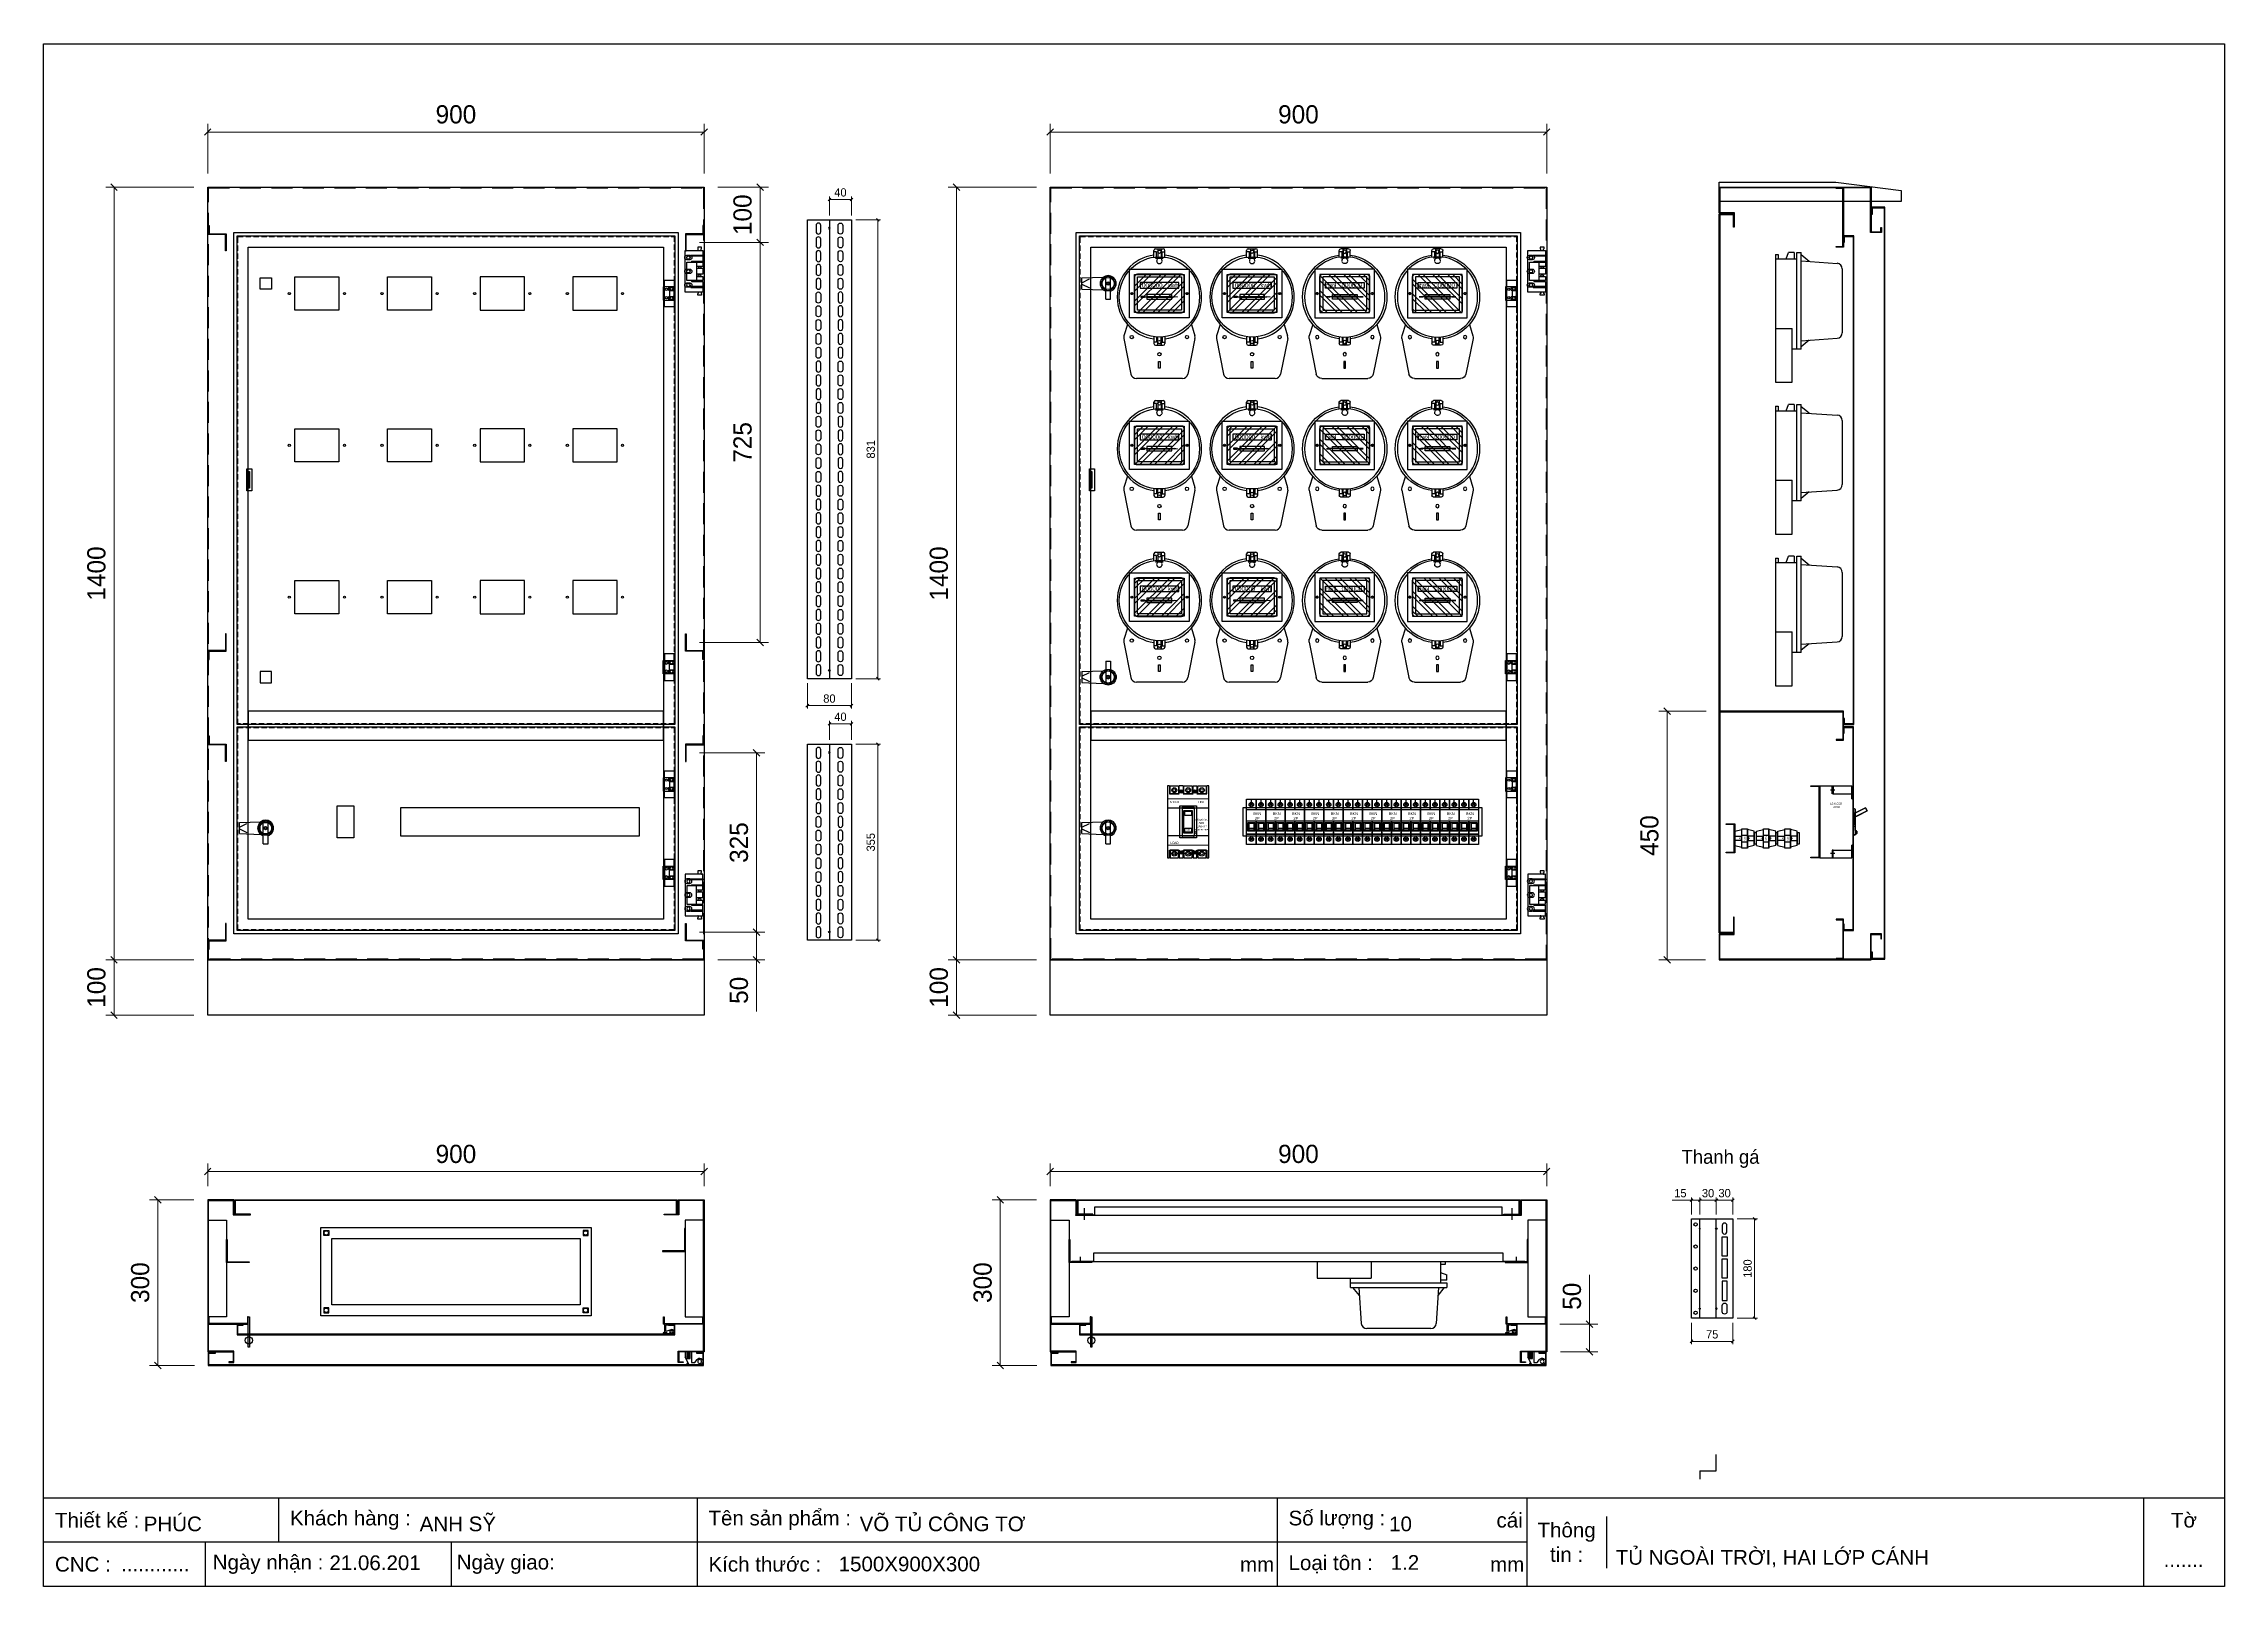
# Model space of a CAD drawing. Header units: millimetres. Extents: x 0 to 3953, y 0 to 2795.
import ezdxf

# ---------------------------------------------------------------- set-up
doc = ezdxf.new("R2010")
doc.units = ezdxf.units.MM
for name, pattern in [('DASHED', [0.75, 0.5, -0.25]), ('HIDDEN2', [4.7625, 3.175, -1.5875]), ('HIDDENX2', [19.05, 12.7, -6.35])]:
    doc.linetypes.add(name, pattern=pattern)
for name, color, linetype in [('CNC', 7, 'Continuous'), ('DIM', 253, 'Continuous'), ('FIRE PROTECTION', 1, 'Continuous'), ('Ghi chu', 7, 'Continuous'), ('HEATER', 1, 'Continuous')]:
    doc.layers.add(name, color=color, linetype=linetype)
doc.layers.add('E_Electrical Equipment', color=35, linetype='Continuous', lineweight=5)
doc.styles.add('Arial', font='arial.ttf')
doc.dimstyles.new('Dim-15', dxfattribs={"dimtxt": 15, "dimasz": 5, "dimexe": 5, "dimexo": 8, "dimgap": 5, "dimtad": 1, "dimdec": 0, "dimtxsty": 'Standard', "dimblk": 'OBLIQUE', "dimcen": 10, "dimclrd": 5, "dimclre": 5, "dimclrt": 3, "dimazin": 3, "dimtfac": 1, "dimtdec": 0, "dimtmove": 0, "dimatfit": 3, "dimldrblk": 'OBLIQUE', "dimlwd": 9, "dimlwe": 9})
doc.dimstyles.new('Dim-33', dxfattribs={"dimtxt": 33, "dimasz": 12, "dimexe": 15, "dimexo": 25, "dimgap": 15, "dimtad": 1, "dimdec": 0, "dimtxsty": 'Standard', "dimblk": 'OBLIQUE', "dimcen": 10, "dimclrd": 5, "dimclre": 5, "dimclrt": 3, "dimazin": 3, "dimtfac": 1, "dimtdec": 0, "dimtmove": 0, "dimatfit": 3, "dimldrblk": 'OPEN30', "dimlwd": 9, "dimlwe": 9})

msp = doc.modelspace()

# ---------------------------------------------------------------- texts
at = {"color": 2, "insert": (3039.7, 774.4), "char_height": 25, "width": 775, "attachment_point": 5}
msp.add_mtext('Thanh gá', dxfattribs=at)

# ---------------------------------------------------------------- blocks, each defined once
blk = doc.blocks.new('KHUNG CHUẨN')
at = {"color": 7}
for p, q in [((19889.2, -28535.2), (16919.2, -28535.2)), ((17239.2, -28535.2), (17239.2, -28595.2)), ((17809.2, -28535.2), (17809.2, -28655.2)), ((18599.2, -28535.2), (18599.2, -28655.2)), ((18939.2, -28535.2), (18939.2, -28655.2)), ((19779.2, -28535.2), (19779.2, -28655.2)), ((19047.6, -28560.2), (19047.6, -28630.2)), ((18939.2, -28595.2), (16919.2, -28595.2)), ((17139.2, -28595.2), (17139.2, -28655.2)), ((17474.2, -28595.2), (17474.2, -28655.2))]:
    blk.add_line(p, q, dxfattribs=at)
blk.add_lwpolyline([(16919.2, -26555.2), (19889.2, -26555.2), (19889.2, -28655.2), (16919.2, -28655.2)], close=True, dxfattribs=at)
at = {"color": 2, "char_height": 20, "style": 'Arial'}
for s, insert, width, attachment_point in [('  Thiết kế :', (16919.2, -28565.2), 917.634, 4), ('  Khách hàng :', (17239.2, -28565.2), 917.634, 4), ('  Tên sản phẩm :', (17809.2, -28565.2), 917.634, 4), ('  Số lượng :', (18599.2, -28565.2), 917.634, 4), ('cái', (18897.9, -28565.2), 63.517, 4), ('Thông\\Ptin :', (18993.4, -28595.2), 108.311, 5), ('Tờ', (19834.2, -28565.2), 110, 5), ('  CNC :', (16919.2, -28625.2), 917.634, 4), ('  Ngày nhận :', (17134, -28625.2), 556.651, 4), ('  Ngày giao:', (17466.3, -28625.2), 556.651, 4), ('  Kích thước :', (17809.2, -28625.2), 917.634, 4), ('mm', (18548.6, -28625.2), 73.831, 4), ('  Loại tôn :', (18599.2, -28625.2), 917.634, 4), ('mm', (18889.2, -28625.2), 917.634, 4)]:
    blk.add_mtext(s, dxfattribs=dict(at, insert=insert, width=width, attachment_point=attachment_point))
at = {"color": 3, "style": 'Arial'}
for tag, p in [('#01', (17055.6, -28580.1)), ('#02', (17431.4, -28580.1)), ('#03', (18030.6, -28580.1)), ('#08', (18751.7, -28580.1)), ('#10', (19064.8, -28580.1)), ('#04', (17024.8, -28634.6)), ('#05', (17308.5, -28633)), ('#06', (17632.7, -28633.7)), ('#07', (18002, -28634.7)), ('#09', (18753.8, -28632.6)), ('#11', (19060.3, -28625.7)), ('#12', (19806.5, -28628.9))]:
    blk.add_attdef(tag, p, '', height=20, dxfattribs=at)
blk = doc.blocks.new('HL011-1-4')
h = blk.add_hatch()
h.set_pattern_fill('ANSI31', color=2, scale=0.5, style=0)
h.paths.add_polyline_path([(2.5, 0), (8.5, 0), (8.5, 12), (2.5, 12)])
at = {"color": 1}
for p, q in [((7, 23.5), (0, 10)), ((0, 0), (0, 10)), ((11, 0), (0, 0)), ((7, 23.5), (26, 23.5)), ((11, 0), (11, 19.5)), ((11, 19.5), (17, 19.5)), ((17, 19.5), (21.2, 13.9))]:
    blk.add_line(p, q, dxfattribs=at)
at = {"color": 2}
blk.add_lwpolyline([(2.5, 0), (2.5, 12), (8.5, 12), (8.5, 0)], dxfattribs=at)
at = {"color": 1}
blk.add_lwpolyline([(5.7, 21), (3, 21), (3, 23.5), (7, 23.5)], dxfattribs=at)
blk.add_circle((26, 17.5), 3.5, dxfattribs=at)
blk.add_arc((26, 17.5), 6, 216.8699, 90, dxfattribs=at)
blk = doc.blocks.new('*D1')
at = {"color": 0, "linetype": 'ByBlock', "lineweight": -2}
for p, q in [((1830.6, 757.4), (1818.6, 745.4)), ((2718.6, 745.4), (2730.6, 757.4))]:
    blk.add_line(p, q, dxfattribs=at)
at = {"color": 5, "lineweight": 9, "ltscale": 3, "transparency": 16777216}
for p, q in [((1824.6, 725.3), (1824.6, 766.4)), ((1824.6, 751.4), (2724.6, 751.4)), ((2724.6, 725.3), (2724.6, 766.4))]:
    blk.add_line(p, q, dxfattribs=at)
at = {"layer": 'Defpoints', "color": 0, "ltscale": 3, "transparency": 16777216}
for p in [(2724.6, 751.4), (1824.6, 700.3), (2724.6, 700.3)]:
    blk.add_point(p, dxfattribs=at)
at = {"color": 3, "ltscale": 3, "transparency": 16777216, "insert": (2274.6, 783.3), "char_height": 33, "attachment_point": 5}
blk.add_mtext('900', dxfattribs=at)
blk = doc.blocks.new('_Oblique')
at = {"color": 0, "linetype": 'ByBlock', "lineweight": -2}
blk.add_line((-0.5, -0.5), (0.5, 0.5), dxfattribs=at)
blk = doc.blocks.new('_Open30')
at = {"color": 0, "linetype": 'ByBlock', "lineweight": -2}
for p, q in [((-1, 0.27), (0, 0)), ((0, 0), (-1, -0.27)), ((0, 0), (-1, 0))]:
    blk.add_line(p, q, dxfattribs=at)
blk = doc.blocks.new('*D2')
at = {"color": 5, "lineweight": 9, "ltscale": 3, "transparency": 16777216}
for p, q in [((1799.6, 700.3), (1719.2, 700.3)), ((1734.2, 700.3), (1734.2, 400.3)), ((1800.6, 400.3), (1719.2, 400.3))]:
    blk.add_line(p, q, dxfattribs=at)
at = {"color": 0, "linetype": 'ByBlock', "lineweight": -2}
for p, q in [((1740.2, 694.3), (1728.2, 706.3)), ((1728.2, 406.3), (1740.2, 394.3))]:
    blk.add_line(p, q, dxfattribs=at)
at = {"layer": 'Defpoints', "color": 0, "ltscale": 3, "transparency": 16777216}
for p in [(1824.6, 700.3), (1734.2, 400.3), (1825.6, 400.3)]:
    blk.add_point(p, dxfattribs=at)
at = {"color": 3, "ltscale": 3, "transparency": 16777216, "insert": (1702.3, 550.3), "char_height": 33, "attachment_point": 5, "rotation": 90}
blk.add_mtext('300', dxfattribs=at)
blk = doc.blocks.new('*D3')
at = {"color": 5, "lineweight": 9, "ltscale": 3, "transparency": 16777216}
for p, q in [((1824.6, 2560.1), (1824.6, 2650)), ((2724.6, 2560.1), (2724.6, 2650)), ((1824.6, 2635), (2724.6, 2635))]:
    blk.add_line(p, q, dxfattribs=at)
at = {"color": 0, "linetype": 'ByBlock', "lineweight": -2}
for p, q in [((1830.6, 2641), (1818.6, 2629)), ((2718.6, 2629), (2730.6, 2641))]:
    blk.add_line(p, q, dxfattribs=at)
at = {"layer": 'Defpoints', "color": 0, "ltscale": 3, "transparency": 16777216}
for p in [(2724.6, 2635), (1824.6, 2535.1), (2724.6, 2535.1)]:
    blk.add_point(p, dxfattribs=at)
at = {"color": 3, "ltscale": 3, "transparency": 16777216, "insert": (2274.6, 2666.8), "char_height": 33, "attachment_point": 5}
blk.add_mtext('900', dxfattribs=at)
blk = doc.blocks.new('*D4')
at = {"color": 5, "lineweight": 9, "ltscale": 3, "transparency": 16777216}
for p, q in [((1799.6, 2535.1), (1639.8, 2535.1)), ((1654.8, 2535.1), (1654.8, 1135.1)), ((1799.6, 1135.1), (1639.8, 1135.1))]:
    blk.add_line(p, q, dxfattribs=at)
at = {"color": 0, "linetype": 'ByBlock', "lineweight": -2}
for p, q in [((1660.8, 2529.1), (1648.8, 2541.1)), ((1648.8, 1141.1), (1660.8, 1129.1))]:
    blk.add_line(p, q, dxfattribs=at)
at = {"layer": 'Defpoints', "color": 0, "ltscale": 3, "transparency": 16777216}
for p in [(1824.6, 2535.1), (1654.8, 1135.1), (1824.6, 1135.1)]:
    blk.add_point(p, dxfattribs=at)
at = {"color": 3, "ltscale": 3, "transparency": 16777216, "insert": (1622.9, 1835.1), "char_height": 33, "attachment_point": 5, "rotation": 90}
blk.add_mtext('1400', dxfattribs=at)
blk = doc.blocks.new('*D5')
at = {"color": 5, "lineweight": 9, "ltscale": 3, "transparency": 16777216}
for p, q in [((1799.6, 1135.1), (1639.8, 1135.1)), ((1654.8, 1135.1), (1654.8, 1035.1)), ((1799.6, 1035.1), (1639.8, 1035.1))]:
    blk.add_line(p, q, dxfattribs=at)
at = {"color": 0, "linetype": 'ByBlock', "lineweight": -2}
for p, q in [((1660.8, 1129.1), (1648.8, 1141.1)), ((1648.8, 1041.1), (1660.8, 1029.1))]:
    blk.add_line(p, q, dxfattribs=at)
at = {"layer": 'Defpoints', "color": 0, "ltscale": 3, "transparency": 16777216}
for p in [(1824.6, 1135.1), (1654.8, 1035.1), (1824.6, 1035.1)]:
    blk.add_point(p, dxfattribs=at)
at = {"color": 3, "ltscale": 3, "transparency": 16777216, "insert": (1622.9, 1085.1), "char_height": 33, "attachment_point": 5, "rotation": 90}
blk.add_mtext('100', dxfattribs=at)
blk = doc.blocks.new('ovan6x9')
at = {"color": 2}
for p, q in [((2, 6), (8, 6)), ((2, 0), (8, 0))]:
    blk.add_line(p, q, dxfattribs=at)
for centre, start, end in [((2, 3), 90, 270), ((8, 3), 270, 90)]:
    blk.add_arc(centre, 3, start, end, dxfattribs=at)
blk = doc.blocks.new('HL036-1-1')
at = {"color": 1}
blk.add_line((9.5, 36.2), (9.5, 12.2), dxfattribs=at)
for points in [[(0, 48.5), (17.5, 48.5), (17.5, 0), (0, 0)], [(-2.5, 12.2), (17.5, 12.2), (17.5, 36.2), (-2.5, 36.2)]]:
    blk.add_lwpolyline(points, close=True, dxfattribs=at)
for centre, radius in [((3.5, 31.8), 2), ((3.5, 16.8), 2), ((12.7, 32.5), 2.5), ((12.7, 16), 2.5)]:
    blk.add_circle(centre, radius, dxfattribs=at)
blk = doc.blocks.new('HL036-1-2')
at = {"layer": 'Ghi chu', "color": 1}
for p, q in [((-3, 17.8), (-18.9, 17.8)), ((-18.9, 15.8), (-18.9, 17.8)), ((-12.1, 15.8), (-18.9, 15.8)), ((-16.4, 1), (-16.4, 14)), ((-15.6, 15), (-3.9, 17.7)), ((0, 0), (-15.4, 0)), ((-14.4, 3), (-14.4, 11.9)), ((0, 2), (-13.4, 2)), ((-13.1, 12.8), (-4.3, 9.8)), ((-6.2, 2), (-6.2, 0)), ((-1.2, 2), (-1.2, 0)), ((0, 0), (0, 2))]:
    blk.add_line(p, q, dxfattribs=at)
for radius in [4.1, 2.1]:
    blk.add_circle((-3, 13.7), radius, dxfattribs=at)
for centre, start, end in [((-15.4, 14), 102.9616, 180), ((-15.4, 1), 180, 270), ((-13.4, 11.9), 71.3254, 180), ((-13.4, 3), 180, 270)]:
    blk.add_arc(centre, 1, start, end, dxfattribs=at)
blk = doc.blocks.new('Congto1P-1')
at = {"color": 126}
for p, q in [((-10, 219.8), (-10, 232)), ((-5, 229.4), (-10, 229.4)), ((-7, 235), (7, 235)), ((-7, 218), (7, 218)), ((-5, 220.2), (-5, 229.4)), ((-3, 235), (-3, 220.2)), ((3, 235), (3, 220.2)), ((3, 229.4), (3, 235)), ((5, 220.2), (5, 229.4)), ((5, 229.4), (10, 229.4)), ((10, 219.8), (10, 232)), ((-27.1, 148.5), (-33.6, 148.5)), ((-32.1, 147.8), (-33.6, 148.5)), ((-33.6, 147), (-32.1, 147.8)), ((-33.6, 147), (-27.1, 147)), ((-25.6, 147.8), (-27.1, 148.5)), ((-27.1, 147), (-25.6, 147.8)), ((-25.6, 147.8), (-22.5, 147.8)), ((-22.5, 148.3), (22.5, 148.3)), ((-22.5, 147.3), (22.5, 147.3)), ((22.5, 147.8), (26.9, 147.8)), ((26.9, 148.5), (26.9, 147)), ((26.9, 148.5), (32.9, 147.6)), ((32.9, 147.6), (26.9, 147)), ((-58, 97.7), (-64.3, 77.3)), ((58, 97.7), (64.3, 77.3)), ((-64.5, 72.4), (-51.6, 8)), ((-10, 75.4), (-10, 63.2)), ((-5, 65.8), (-10, 65.8)), ((-7, 60.2), (7, 60.2)), ((-5, 75.1), (-5, 65.8)), ((-3, 60.2), (-3, 75)), ((3, 60.2), (3, 75)), ((3, 65.8), (3, 60.2)), ((5, 75.1), (5, 65.8)), ((5, 65.8), (10, 65.8)), ((10, 75.4), (10, 63.2)), ((64.5, 72.4), (51.6, 8)), ((41.8, 0), (-41.8, 0))]:
    blk.add_line(p, q, dxfattribs=at)
at = {"color": 126, "linetype": 'DASHED', "ltscale": 3}
for p, q in [((-3, 220.2), (-3, 217)), ((3, 220.2), (3, 217))]:
    blk.add_line(p, q, dxfattribs=at)
at = {"color": 126}
blk.add_lwpolyline([(-40, 118.8), (40, 118.8, 0.414214), (45, 123.8), (45, 183.8, 0.414214), (40, 188.8), (-40, 188.8, 0.414214), (-45, 183.8), (-45, 123.8, 0.414214)], format="xyb", close=True, dxfattribs=at)
for points in [[(-35, 163.8), (35, 163.8), (35, 173.8), (-35, 173.8)], [(-22.5, 143.8), (22.5, 143.8), (22.5, 151.8), (-22.5, 151.8)], [(-1.6, 31), (1.6, 31), (1.6, 18.9), (-1.6, 18.9)]]:
    blk.add_lwpolyline(points, close=True, dxfattribs=at)
for centre, radius in [((0, 147.6), 72.7), ((0, 229.4), 3), ((-50, 75), 3), ((0, 65.8), 3), ((0, 43.8), 3), ((50, 75), 3)]:
    blk.add_circle(centre, radius, dxfattribs=at)
for centre, radius, start, end in [((0, 147.6), 76.5, 97.5111, 262.4889), ((-7, 232), 3, 90, 180), ((7, 232), 3, 0, 90), ((0, 147.6), 76.5, 277.5111, 82.4889), ((-54.7, 74.4), 10, 162.956, 191.3255), ((-7, 63.2), 3, 180, 270), ((7, 63.2), 3, 270, 0), ((54.7, 74.4), 10, 348.6745, 17.044), ((-41.8, 10), 10, 191.3255, 270), ((41.8, 10), 10, 270, 348.6745)]:
    blk.add_arc(centre, radius, start, end, dxfattribs=at)
at = {"color": 126, "linetype": 'DASHED', "ltscale": 3}
blk.add_arc((0, 213), 5, 126.8699, 53.1301, dxfattribs=at)
at = {"color": 126, "insert": (35, 172.9), "char_height": 8, "width": 70, "attachment_point": 3}
blk.add_mtext('\\f.VnArial|b0|i0|c0|p34;00000\\C1;0  \\C256; kwh', dxfattribs=at)
blk = doc.blocks.new('A$C39866699')
h = blk.add_hatch()
h.set_pattern_fill('ANSI32', color=6, scale=2, style=0)
h.set_pattern_definition([(45, (-81823.462, -46826.472), (-13.470384, 13.470384), []), (45, (-81814.482, -46826.472), (-13.470384, 13.470384), [])])
h.paths.add_polyline_path([(99, 9.5), (99, 78.5), (9, 78.5), (9, 9.5)])
at = {"color": 6}
for points in [[(0, 88), (108, 88), (108, 0), (0, 0)], [(9, 78.5), (99, 78.5), (99, 9.5), (9, 9.5)]]:
    blk.add_lwpolyline(points, close=True, dxfattribs=at)
for centre in [(4, 44), (104, 44)]:
    blk.add_circle(centre, 1.5, dxfattribs=at)
blk = doc.blocks.new('Congto1P-2')
at = {"color": 126}
for p, q in [((0, 231.6), (0, 0)), ((0, 231.6), (5, 231.6)), ((0, 223.5), (38.5, 223.5)), ((5, 231.6), (5, 223.5)), ((19.3, 223.5), (23.7, 235)), ((33.7, 235), (23.7, 235)), ((33.7, 235), (33.7, 223.5)), ((38.5, 60.2), (38.5, 235)), ((38.5, 235), (46.5, 235)), ((46.5, 60.2), (46.5, 235)), ((61, 218.9), (46.5, 230.7)), ((46.5, 219.8), (111.7, 215.5)), ((121, 205.6), (121, 89.7)), ((0, 97.7), (30, 97.7)), ((30, 0), (30, 97.7)), ((46.5, 75.4), (111.7, 79.7)), ((46.5, 60.2), (30, 60.2)), ((61, 76.3), (46.5, 64.5)), ((0, 0), (30, 0))]:
    blk.add_line(p, q, dxfattribs=at)
for centre, start, end in [((111, 205.6), 0, 86.2106), ((111, 89.7), 273.7894, 0)]:
    blk.add_arc(centre, 10, start, end, dxfattribs=at)
blk = doc.blocks.new('SDGFGHGHG')
at = {"layer": 'HEATER'}
for p, q in [((860935.9, 570742), (860935.9, 570784.3)), ((860944.9, 570742), (860944.9, 570784.3)), ((860892.9, 570780.5), (860931.6, 570782)), ((860892.9, 570760.5), (860892.9, 570780.5)), ((860892.9, 570771.9), (860906.3, 570778.7)), ((860892.9, 570769.1), (860906.3, 570762.4)), ((860892.9, 570760.5), (860931.6, 570759.1)), ((860937.5, 570771.3), (860939.5, 570771.3)), ((860937.5, 570769.8), (860939.5, 570769.8)), ((860939.5, 570773.5), (860939.5, 570771.3)), ((860939.5, 570769.8), (860939.5, 570767.6)), ((860941.3, 570773.5), (860941.3, 570771.3)), ((860941.3, 570771.3), (860943.4, 570771.3)), ((860941.3, 570769.8), (860941.3, 570767.6)), ((860941.3, 570769.8), (860943.4, 570769.8)), ((860935.9, 570742), (860944.9, 570742))]:
    blk.add_line(p, q, dxfattribs=at)
blk.add_circle((860940.4, 570770.5), 3.08, dxfattribs=at)
blk.add_arc((860940.4, 570770.5), 14.5, 288.08, 251.92, dxfattribs=at)
blk = doc.blocks.new('SĐFHGGH')
at = {"layer": 'HEATER'}
for points in [[(860928.8, 570702.4), (860927.4, 570702.4), (860927.4, 570708.4), (860928.8, 570708.4)], [(860943.4, 570717), (860943.4, 570718.4), (860937.4, 570718.4), (860937.4, 570717)], [(860952.1, 570702.4), (860953.4, 570702.4), (860953.4, 570708.4), (860952.1, 570708.4)], [(860943.4, 570693.8), (860943.4, 570692.4), (860937.4, 570692.4), (860937.4, 570693.8)]]:
    blk.add_lwpolyline(points, dxfattribs=at)
for start, end in [(104.4775, 165.5225), (14.4775, 75.5225), (194.4775, 255.5225), (284.4775, 345.5225)]:
    blk.add_arc((860940.4, 570705.4), 12, start, end, dxfattribs=at)
blk = doc.blocks.new('MS722')
for name, p in [('SDGFGHGHG', (-860940.4, -570770.5)), ('SĐFHGGH', (-860940.4, -570705.4))]:
    blk.add_blockref(name, p)
blk = doc.blocks.new('BKN 2P')
at = {"color": 7}
for p, q in [((8.8, -5.7), (8.8, 0)), ((26.3, -5.7), (26.3, 0)), ((0, -18.8), (17.5, -18.8)), ((5.5, -12), (11.3, -6.6)), ((5.6, -7.3), (11.4, -12.8)), ((6.1, -12.7), (11.9, -7.2)), ((6.3, -6.6), (12, -12.1)), ((17.5, -18.8), (35, -18.8)), ((23, -12), (28.8, -6.6)), ((23.2, -7.3), (29, -12.8)), ((23.7, -12.7), (29.5, -7.2)), ((23.9, -6.6), (29.5, -12.1)), ((0, -63.2), (17.5, -63.2)), ((2.1, -55.2), (15.2, -55.2)), ((4.1, -41.9), (4.1, -55.2)), ((4.1, -43.3), (13.1, -43.3)), ((4.1, -52.4), (13.1, -52.4)), ((5.5, -70), (11.3, -75.4)), ((5.6, -74.7), (11.4, -69.2)), ((6.1, -69.2), (11.9, -74.8)), ((6.3, -75.4), (12, -69.8)), ((13.1, -41.9), (13.1, -55.2)), ((17.5, -63.2), (35, -63.2)), ((19.6, -55.2), (32.7, -55.2)), ((21.7, -41.9), (21.7, -55.2)), ((21.7, -43.3), (30.7, -43.3)), ((21.7, -52.4), (30.7, -52.4)), ((23, -70), (28.8, -75.4)), ((23.2, -74.7), (29, -69.2)), ((23.7, -69.2), (29.5, -74.8)), ((23.9, -75.4), (29.5, -69.8)), ((30.7, -41.9), (30.7, -55.2))]:
    blk.add_line(p, q, dxfattribs=at)
blk.add_line((0, -39.2), (35, -39.2))
for points in [[(17.5, -39.2), (17.5, -82), (0, -82), (0, 0), (17.5, 0), (17.5, -18.8)], [(17.5, -18.8), (17.5, 0), (35, 0), (35, -82), (17.5, -82), (17.5, -39.2)]]:
    blk.add_lwpolyline(points, dxfattribs=at)
for points in [[(2.1, -41.9), (15.2, -41.9), (15.2, -57.7), (2.1, -57.7)], [(19.6, -41.9), (32.7, -41.9), (32.7, -57.7), (19.6, -57.7)]]:
    blk.add_lwpolyline(points, close=True, dxfattribs=at)
for centre in [(8.8, -9.7), (26.3, -9.7), (8.8, -72.3), (26.3, -72.3)]:
    blk.add_circle(centre, 4.02, dxfattribs=at)
at = {"insert": (10.5, -23.6), "char_height": 5, "attachment_point": 1}
blk.add_mtext_dynamic_manual_height_columns('\\pi1.99689;{\\C1;BKN\\P\\pi4.61796;2P}', width=17.271, gutter_width=1, heights=[0], dxfattribs=at)
blk = doc.blocks.new('CB LS 30AF 3P')
at = {"lineweight": 30}
blk.add_line((46.5, 0), (53.5, 0), dxfattribs=at)
at = {"color": 4}
for p, q in [((23, -9.8), (27, -9.8)), ((25, -7.8), (25, -11.8)), ((52, -9.8), (48, -9.8)), ((50, -7.8), (50, -11.8)), ((25, -118.2), (25, -122.2)), ((50, -118.2), (50, -122.2)), ((27, -120.2), (23, -120.2)), ((48, -120.2), (52, -120.2))]:
    blk.add_line(p, q, dxfattribs=at)
for p, q in [((26.5, -39.1), (26.5, -90.9)), ((28.5, -37.1), (46.5, -37.1)), ((48.5, -39.1), (48.5, -90.9)), ((75, -40), (0, -40)), ((26.5, -40), (48.5, -40)), ((30, -44.3), (45, -44.3)), ((30, -85.7), (30, -44.3)), ((31.5, -45.9), (43.5, -45.9)), ((31.5, -53.4), (31.5, -45.9)), ((43.5, -53.4), (31.5, -53.4)), ((31.5, -76.4), (43.5, -76.4)), ((31.5, -83.9), (31.5, -76.4)), ((43.5, -45.9), (43.5, -53.4)), ((43.5, -76.4), (43.5, -83.9)), ((45, -44.3), (45, -85.7)), ((75, -90), (0, -90)), ((28.5, -92.9), (46.5, -92.9)), ((45, -85.7), (30, -85.7)), ((43.5, -83.9), (31.5, -83.9))]:
    blk.add_line(p, q)
at = {"lineweight": 30}
for points in [[(3.5, 0), (0, 0), (0, -130), (3.5, -130)], [(3.5, 0), (3.5, -14), (21.5, -14), (21.5, 0)], [(28.5, 0), (21.5, 0)], [(28.5, 0), (28.5, -14), (46.5, -14), (46.5, 0)], [(53.5, 0), (53.5, -14), (71.5, -14), (71.5, 0)], [(71.5, -130), (75, -130), (75, 0), (71.5, 0)], [(3.5, -130), (3.5, -116), (21.5, -116), (21.5, -130)], [(28.5, -130), (28.5, -116), (46.5, -116), (46.5, -130)], [(53.5, -130), (53.5, -116), (71.5, -116), (71.5, -130)], [(21.5, -130), (28.5, -130)], [(46.5, -130), (53.5, -130)]]:
    blk.add_lwpolyline(points, dxfattribs=at)
for centre, radius, start, end in [((28.5, -39.1), 2, 90, 180), ((46.5, -39.1), 2, 0, 90), ((28.5, -90.9), 2, 180, 270), ((46.5, -90.9), 2, 270, 0), ((48.5, -84), 2.5, 270, 90)]:
    blk.add_arc(centre, radius, start, end)
at = {"layer": 'E_Electrical Equipment', "color": 0}
for p, q in [((21.5, 0), (28.5, 0)), ((75, -23), (0, -23)), ((75, -107), (0, -107)), ((21.5, -130), (28.5, -130)), ((46.5, -130), (53.5, -130))]:
    blk.add_line(p, q, dxfattribs=at)
for centre in [(12.5, -7.5), (37.5, -7.5), (62.5, -7.5), (12.5, -122.5), (37.5, -122.5), (62.5, -122.5)]:
    blk.add_circle(centre, 2.5, dxfattribs=at)
blk.add_text('ON', height=3).set_placement((33.8, -81))
at = {"attachment_point": 1}
for s, width, insert, char_height in [('MCCB', 14.078, (5, -27), 4), ('LINE', 14.078, (55.5, -27), 4), ('PUSH TO TRIP', 37.658, (49.5, -78), 2.5), ('LOAD', 14.078, (5.5, -101), 4)]:
    blk.add_mtext_dynamic_manual_height_columns(s, width=width, gutter_width=1, heights=[0], dxfattribs=dict(at, insert=insert, char_height=char_height))
at = {"color": 3, "char_height": 1.5, "attachment_point": 1}
for insert in [(11.3, -6.6), (36.3, -6.6), (61.3, -6.6), (11.3, -121.6), (36.3, -121.6), (61.3, -121.6)]:
    blk.add_mtext_dynamic_manual_height_columns('{\\C7;M5}', width=4.338, gutter_width=1, heights=[0], dxfattribs=dict(at, insert=insert))
at = {"color": 1, "char_height": 1.5}
for insert, attachment_point in [((23.8, -8.8), 1), ((51.2, -8.8), 3), ((26.2, -119.3), 3), ((48.8, -119.3), 1)]:
    blk.add_mtext_dynamic_manual_height_columns('M5', width=4.338, gutter_width=1, heights=[0], dxfattribs=dict(at, insert=insert, attachment_point=attachment_point))
blk = doc.blocks.new('LS 100AF 3P')
at = {"color": 1}
for points in [[(5, 0), (20, 0), (20, -14), (5, -14)], [(5, -130), (20, -130), (20, -116), (5, -116)]]:
    blk.add_lwpolyline(points, close=True, dxfattribs=at)
at = {"color": 2}
for points in [[(30, 0), (45, 0), (45, -14), (30, -14)], [(30, -130), (45, -130), (45, -116), (30, -116)]]:
    blk.add_lwpolyline(points, close=True, dxfattribs=at)
at = {"color": 5}
for points in [[(55, 0), (70, 0), (70, -14), (55, -14)], [(55, -130), (70, -130), (70, -116), (55, -116)]]:
    blk.add_lwpolyline(points, close=True, dxfattribs=at)
at = {"color": 1}
for centre in [(12.5, -7.5), (12.5, -122.5)]:
    blk.add_circle(centre, 4.5, dxfattribs=at)
at = {"color": 4}
for centre in [(25, -9.8), (50, -9.8), (25, -120.2), (50, -120.2)]:
    blk.add_circle(centre, 2.5, dxfattribs=at)
at = {"color": 2}
for centre in [(37.5, -7.5), (37.5, -122.5)]:
    blk.add_circle(centre, 4.5, dxfattribs=at)
at = {"color": 5}
for centre in [(62.5, -7.5), (62.5, -122.5)]:
    blk.add_circle(centre, 4.5, dxfattribs=at)
blk.add_blockref('CB LS 30AF 3P', (0, 0))
at = {"insert": (42.7, -59.5), "char_height": 3.5, "attachment_point": 1}
blk.add_mtext_dynamic_manual_height_columns('\\pi8.28487;{\\C1;LS MCCB\\P\\pi14.01713;ABN\\P\\pi10.11007;103c-3P}', width=37.687, gutter_width=1, heights=[0], dxfattribs=at)
blk = doc.blocks.new('*D6')
at = {"color": 5, "lineweight": 9, "ltscale": 3, "transparency": 16777216}
for p, q in [((3013.5, 1585.5), (2927.8, 1585.5)), ((2942.8, 1585.5), (2942.8, 1135.1)), ((3012.3, 1135.1), (2927.8, 1135.1))]:
    blk.add_line(p, q, dxfattribs=at)
at = {"color": 0, "linetype": 'ByBlock', "lineweight": -2}
for p, q in [((2948.8, 1579.5), (2936.8, 1591.5)), ((2936.8, 1141.1), (2948.8, 1129.1))]:
    blk.add_line(p, q, dxfattribs=at)
at = {"layer": 'Defpoints', "color": 0, "ltscale": 3, "transparency": 16777216}
for p in [(3038.5, 1585.5), (2942.8, 1135.1), (3037.3, 1135.1)]:
    blk.add_point(p, dxfattribs=at)
at = {"color": 3, "ltscale": 3, "transparency": 16777216, "insert": (2910.9, 1360.3), "char_height": 33, "attachment_point": 5, "rotation": 90}
blk.add_mtext('450', dxfattribs=at)
blk = doc.blocks.new('HCC2 LS 100AF')
at = {"color": 7}
for p, q in [((0, 0), (0, -130)), ((0, 0), (58, 0)), ((58, -23), (58, 0)), ((27, -7.5), (19, -7.5)), ((22, -5), (24, -5)), ((22, -10), (24, -10)), ((24, -14), (58, -14)), ((60, -23), (58, -23)), ((58, -23), (60, -23)), ((60, -23), (60, -40)), ((83, -39.5), (68, -47.1)), ((68, -47.1), (83, -39.5)), ((85.7, -44.9), (83, -39.5)), ((83, -39.5), (85.7, -44.9)), ((60, -40), (63, -41.5)), ((63, -41.5), (60, -40)), ((60, -40), (60, -90)), ((64, -47.9), (60.5, -49.7)), ((60.5, -49.7), (64, -47.9)), ((64, -74.1), (60.5, -72.3)), ((60.5, -72.3), (64, -74.1)), ((68, -47.1), (60.9, -50.6)), ((60.9, -50.6), (68, -47.1)), ((85.7, -44.9), (62.8, -56.4)), ((62.8, -56.4), (68, -53.8)), ((64, -42), (63, -41.5)), ((63, -41.5), (64, -42)), ((64, -80.4), (64, -42)), ((64, -42), (64, -80.4)), ((68, -53.8), (85.7, -44.9)), ((24, -116), (58, -116)), ((58, -107), (60, -107)), ((60, -107), (58, -107)), ((58, -130), (58, -107)), ((63, -88.5), (60, -90)), ((60, -90), (63, -88.5)), ((60, -90), (60, -107)), ((64, -88), (63, -88.5)), ((63, -88.5), (64, -88)), ((64, -80.4), (64, -87.7)), ((64, -80.4), (64, -87.7)), ((64, -86.2), (65, -86.2)), ((65, -86.2), (64, -86.2)), ((64, -86.2), (65, -86.2)), ((65, -86.2), (64, -86.2)), ((65, -86.2), (64, -86.2)), ((64, -86.2), (65, -86.2)), ((64, -86.3), (65, -86.3)), ((65, -86.3), (64, -86.3)), ((65, -86.3), (64, -86.3)), ((64, -86.3), (65, -86.3)), ((65, -86.3), (64, -86.3)), ((64, -86.3), (65, -86.3)), ((65, -86.4), (64, -86.4)), ((64, -86.4), (65, -86.4)), ((65, -86.4), (64, -86.4)), ((64, -86.4), (65, -86.4)), ((65, -86.4), (64, -86.4)), ((64, -86.4), (65, -86.4)), ((65, -86.5), (64, -86.5)), ((64, -86.5), (65, -86.5)), ((65, -86.5), (64, -86.5)), ((64, -86.5), (65, -86.5)), ((64, -86.6), (65, -86.6)), ((65, -86.6), (64, -86.6)), ((65, -86.6), (64, -86.6)), ((64, -86.6), (65, -86.6)), ((64, -86.7), (65, -86.7)), ((65, -86.7), (64, -86.7)), ((65, -86.7), (64, -86.7)), ((64, -86.7), (65, -86.7)), ((65, -86.7), (64, -86.7)), ((64, -86.7), (65, -86.7)), ((64, -86.8), (65, -86.8)), ((65, -86.8), (64, -86.8)), ((64, -86.8), (65, -86.8)), ((65, -86.8), (64, -86.8)), ((65, -86.8), (64, -86.8)), ((64, -86.8), (65, -86.8)), ((64, -86.9), (65, -86.9)), ((64, -86.9), (65, -86.9)), ((65, -86.9), (64, -86.9)), ((65, -86.9), (64, -86.9)), ((65, -86.9), (64, -86.9)), ((64, -86.9), (65, -86.9)), ((65, -86.9), (64, -86.9)), ((64, -86.9), (65, -86.9)), ((64, -87), (65, -87)), ((65, -87), (64, -87)), ((65, -87), (64, -87)), ((64, -87), (65, -87)), ((65, -87.1), (64, -87.1)), ((64, -87.1), (65, -87.1)), ((65, -87.1), (64, -87.1)), ((64, -87.1), (65, -87.1)), ((65, -87.2), (64, -87.2)), ((64, -87.2), (65, -87.2)), ((65, -87.2), (64, -87.2)), ((64, -87.2), (65, -87.2)), ((65, -87.3), (64, -87.3)), ((64, -87.3), (65, -87.3)), ((65, -87.3), (64, -87.3)), ((64, -87.3), (65, -87.3)), ((65, -87.3), (64, -87.3)), ((64, -87.3), (65, -87.3)), ((65, -87.4), (64, -87.4)), ((64, -87.4), (65, -87.4)), ((65, -87.4), (64, -87.4)), ((64, -87.4), (65, -87.4)), ((65, -87.5), (64, -87.5)), ((64, -87.5), (65, -87.5)), ((65, -87.5), (64, -87.5)), ((64, -87.5), (65, -87.5)), ((65, -87.6), (64, -87.6)), ((64, -87.6), (65, -87.6)), ((65, -87.6), (64, -87.6)), ((64, -87.6), (65, -87.6)), ((64, -88), (64, -87.7)), ((64, -87.7), (64, -88)), ((64, -87.7), (65, -87.7)), ((65, -87.7), (64, -87.7)), ((65, -86.7), (65, -81.4)), ((65, -81.4), (65, -86.7)), ((65, -81.5), (66, -81.5)), ((66, -81.5), (65, -81.5)), ((66, -86.5), (65, -86.5)), ((65, -86.5), (66, -86.5)), ((65, -86.7), (65, -87.7)), ((65, -87.7), (65, -86.7)), ((66, -86.5), (66, -81.5)), ((66, -86.5), (66, -81.5)), ((67, -82.5), (67, -85.5)), ((67, -82.5), (67, -85.5)), ((0, -130), (58, -130)), ((27, -122.5), (19, -122.5)), ((22, -120), (24, -120)), ((22, -125), (24, -125))]:
    blk.add_line(p, q, dxfattribs=at)
for points in [[(22, 0), (24, 0), (24, -14), (22, -14)], [(22, -130), (24, -130), (24, -116), (22, -116)]]:
    blk.add_lwpolyline(points, close=True, dxfattribs=at)
for centre, radius, start, end in [((38, -61), 25.2, 333.3332, 26.6668), ((38, -61), 25.2, 333.3332, 26.6668), ((64, -81.4), 1, 0, 90), ((64, -81.4), 1, 0, 90), ((64, -86.7), 1, 270, 0), ((64, -86.7), 1, 270, 0)]:
    blk.add_arc(centre, radius, start, end, dxfattribs=at)
for points, knots in [([(67, -82.5), (67, -82.4), (67, -82.2), (66.9, -82.1), (66.9, -82), (66.8, -81.9), (66.8, -81.9), (66.7, -81.8), (66.7, -81.7), (66.6, -81.7), (66.5, -81.6), (66.4, -81.6), (66.3, -81.6), (66.2, -81.5), (66.1, -81.5), (66, -81.5)], [0, 0, 0, 0, 0.3287924, 0.3287924, 0.3287924, 0.4957607, 0.4957607, 0.4957607, 0.6613171, 0.6613171, 0.6613171, 0.8268836, 0.8268836, 0.8268836, 1, 1, 1, 1]), ([(66, -81.5), (66.2, -81.5), (66.4, -81.6), (66.6, -81.7), (66.7, -81.7), (66.7, -81.8), (66.8, -81.9), (66.8, -81.9), (66.9, -82), (66.9, -82.1), (67, -82.2), (67, -82.4), (67, -82.5)], [0, 0, 0, 0, 0.3386829, 0.3386829, 0.3386829, 0.5042393, 0.5042393, 0.5042393, 0.6712076, 0.6712076, 0.6712076, 1, 1, 1, 1]), ([(66, -86.5), (66.2, -86.5), (66.4, -86.4), (66.6, -86.3), (66.7, -86.3), (66.7, -86.2), (66.8, -86.1), (66.8, -86.1), (66.9, -86), (66.9, -85.9), (67, -85.8), (67, -85.6), (67, -85.5)], [0, 0, 0, 0, 0.3386829, 0.3386829, 0.3386829, 0.5042393, 0.5042393, 0.5042393, 0.6712076, 0.6712076, 0.6712076, 1, 1, 1, 1]), ([(67, -85.5), (67, -85.6), (67, -85.8), (66.9, -85.9), (66.9, -86), (66.8, -86.1), (66.8, -86.1), (66.7, -86.2), (66.7, -86.3), (66.6, -86.3), (66.4, -86.4), (66.2, -86.5), (66, -86.5)], [0, 0, 0, 0, 0.3287924, 0.3287924, 0.3287924, 0.4957607, 0.4957607, 0.4957607, 0.6613171, 0.6613171, 0.6613171, 1, 1, 1, 1])]:
    blk.add_open_spline(points, degree=3, knots=knots, dxfattribs=at)
at = {"insert": (10.3, -30.3), "char_height": 3.5, "attachment_point": 1}
blk.add_mtext_dynamic_manual_height_columns('\\pi8.285;{\\C1;LS MCCB\\P\\pi13.22;100AF}', width=37.687, gutter_width=1, heights=[0], dxfattribs=at)
blk = doc.blocks.new('su35-1')
at = {"color": 1}
for p, q in [((-17.5, 12.5), (-17.5, 22.5)), ((-17.5, 22.5), (17.5, 22.5)), ((-17.5, 12.5), (17.5, 12.5)), ((17.5, 12.5), (-17.5, 12.5)), ((-13, 35), (-16, 22.5)), ((-16, 22.5), (16, 22.5)), ((-16, 12.5), (16, 12.5)), ((-13, 0), (-16, 12.5)), ((-13, 35), (13, 35)), ((-13, 0), (13, 0)), ((-6, 22.5), (-6, 12.5)), ((6, 22.5), (6, 12.5)), ((13, 35), (16, 22.5)), ((13, 0), (16, 12.5)), ((17.5, 22.5), (17.5, 12.5))]:
    blk.add_line(p, q, dxfattribs=at)
for points in [[(-4, 35), (4, 35), (4, 24), (-4, 24)], [(-4, 0), (4, 0), (4, 11), (-4, 11)]]:
    blk.add_lwpolyline(points, close=True, dxfattribs=at)
at = {"color": 1, "width": 30.098, "attachment_point": 5}
for s, insert, char_height in [('{\\fTahoma|b0|i0|c0|p34;S35}', (0, 17.3), 3), ('{\\fTahoma|b0|i0|c0|p34;M8}', (0, 26.4), 1.5), ('{\\fTahoma|b0|i0|c0|p34;M8}', (0, 8.6), 1.5)]:
    blk.add_mtext(s, dxfattribs=dict(at, insert=insert, char_height=char_height))
blk = doc.blocks.new('*D7')
at = {"color": 0, "linetype": 'ByBlock', "lineweight": -2}
for p, q in [((303.4, 757.4), (291.4, 745.4)), ((1191.4, 745.4), (1203.4, 757.4))]:
    blk.add_line(p, q, dxfattribs=at)
at = {"color": 5, "lineweight": 9, "ltscale": 3, "transparency": 16777216}
for p, q in [((297.4, 725.3), (297.4, 766.4)), ((297.4, 751.4), (1197.4, 751.4)), ((1197.4, 725.3), (1197.4, 766.4))]:
    blk.add_line(p, q, dxfattribs=at)
at = {"layer": 'Defpoints', "color": 0, "ltscale": 3, "transparency": 16777216}
for p in [(1197.4, 751.4), (297.4, 700.3), (1197.4, 700.3)]:
    blk.add_point(p, dxfattribs=at)
at = {"color": 3, "ltscale": 3, "transparency": 16777216, "insert": (747.4, 783.3), "char_height": 33, "attachment_point": 5}
blk.add_mtext('900', dxfattribs=at)
blk = doc.blocks.new('*D8')
at = {"color": 5, "lineweight": 9, "ltscale": 3, "transparency": 16777216}
for p, q in [((272.4, 700.3), (192, 700.3)), ((207, 700.3), (207, 400.3)), ((273.4, 400.3), (192, 400.3))]:
    blk.add_line(p, q, dxfattribs=at)
at = {"color": 0, "linetype": 'ByBlock', "lineweight": -2}
for p, q in [((213, 694.3), (201, 706.3)), ((201, 406.3), (213, 394.3))]:
    blk.add_line(p, q, dxfattribs=at)
at = {"layer": 'Defpoints', "color": 0, "ltscale": 3, "transparency": 16777216}
for p in [(297.4, 700.3), (207, 400.3), (298.4, 400.3)]:
    blk.add_point(p, dxfattribs=at)
at = {"color": 3, "ltscale": 3, "transparency": 16777216, "insert": (175.2, 550.3), "char_height": 33, "attachment_point": 5, "rotation": 90}
blk.add_mtext('300', dxfattribs=at)
blk = doc.blocks.new('*D9')
at = {"color": 5, "lineweight": 9, "ltscale": 3, "transparency": 16777216}
for p, q in [((297.4, 2560.1), (297.4, 2650)), ((1197.4, 2560.1), (1197.4, 2650)), ((297.4, 2635), (1197.4, 2635))]:
    blk.add_line(p, q, dxfattribs=at)
at = {"color": 0, "linetype": 'ByBlock', "lineweight": -2}
for p, q in [((303.4, 2641), (291.4, 2629)), ((1191.4, 2629), (1203.4, 2641))]:
    blk.add_line(p, q, dxfattribs=at)
at = {"layer": 'Defpoints', "color": 0, "ltscale": 3, "transparency": 16777216}
for p in [(1197.4, 2635), (297.4, 2535.1), (1197.4, 2535.1)]:
    blk.add_point(p, dxfattribs=at)
at = {"color": 3, "ltscale": 3, "transparency": 16777216, "insert": (747.4, 2666.8), "char_height": 33, "attachment_point": 5}
blk.add_mtext('900', dxfattribs=at)
blk = doc.blocks.new('*D10')
at = {"color": 5, "lineweight": 9, "ltscale": 3, "transparency": 16777216}
for p, q in [((272.4, 2535.1), (112.6, 2535.1)), ((127.6, 2535.1), (127.6, 1135.1)), ((272.4, 1135.1), (112.6, 1135.1))]:
    blk.add_line(p, q, dxfattribs=at)
at = {"color": 0, "linetype": 'ByBlock', "lineweight": -2}
for p, q in [((133.6, 2529.1), (121.6, 2541.1)), ((121.6, 1141.1), (133.6, 1129.1))]:
    blk.add_line(p, q, dxfattribs=at)
at = {"layer": 'Defpoints', "color": 0, "ltscale": 3, "transparency": 16777216}
for p in [(297.4, 2535.1), (127.6, 1135.1), (297.4, 1135.1)]:
    blk.add_point(p, dxfattribs=at)
at = {"color": 3, "ltscale": 3, "transparency": 16777216, "insert": (95.8, 1835.1), "char_height": 33, "attachment_point": 5, "rotation": 90}
blk.add_mtext('1400', dxfattribs=at)
blk = doc.blocks.new('*D11')
at = {"color": 5, "lineweight": 9, "ltscale": 3, "transparency": 16777216}
for p, q in [((272.4, 1135.1), (112.6, 1135.1)), ((127.6, 1135.1), (127.6, 1035.1)), ((272.4, 1035.1), (112.6, 1035.1))]:
    blk.add_line(p, q, dxfattribs=at)
at = {"color": 0, "linetype": 'ByBlock', "lineweight": -2}
for p, q in [((133.6, 1129.1), (121.6, 1141.1)), ((121.6, 1041.1), (133.6, 1029.1))]:
    blk.add_line(p, q, dxfattribs=at)
at = {"layer": 'Defpoints', "color": 0, "ltscale": 3, "transparency": 16777216}
for p in [(297.4, 1135.1), (127.6, 1035.1), (297.4, 1035.1)]:
    blk.add_point(p, dxfattribs=at)
at = {"color": 3, "ltscale": 3, "transparency": 16777216, "insert": (95.8, 1085.1), "char_height": 33, "attachment_point": 5, "rotation": 90}
blk.add_mtext('100', dxfattribs=at)
blk = doc.blocks.new('*D12')
at = {"color": 5, "lineweight": 9, "ltscale": 3, "transparency": 16777216}
for p, q in [((1222.4, 2535.1), (1314, 2535.1)), ((1299, 2535.1), (1299, 2435.1)), ((1188.8, 2435.1), (1314, 2435.1))]:
    blk.add_line(p, q, dxfattribs=at)
at = {"color": 0, "linetype": 'ByBlock', "lineweight": -2}
for p, q in [((1305, 2529.1), (1293, 2541.1)), ((1293, 2441.1), (1305, 2429.1))]:
    blk.add_line(p, q, dxfattribs=at)
at = {"layer": 'Defpoints', "color": 0, "ltscale": 3, "transparency": 16777216}
for p in [(1197.4, 2535.1), (1163.8, 2435.1), (1299, 2435.1)]:
    blk.add_point(p, dxfattribs=at)
at = {"color": 3, "ltscale": 3, "transparency": 16777216, "insert": (1267.1, 2485.1), "char_height": 33, "attachment_point": 5, "rotation": 90}
blk.add_mtext('100', dxfattribs=at)
blk = doc.blocks.new('*D13')
at = {"color": 5, "lineweight": 9, "ltscale": 3, "transparency": 16777216}
for p, q in [((1188.8, 2435.1), (1314, 2435.1)), ((1299, 2435.1), (1299, 1710.1)), ((1188.8, 1710.1), (1314, 1710.1))]:
    blk.add_line(p, q, dxfattribs=at)
at = {"color": 0, "linetype": 'ByBlock', "lineweight": -2}
for p, q in [((1305, 2429.1), (1293, 2441.1)), ((1293, 1716.1), (1305, 1704.1))]:
    blk.add_line(p, q, dxfattribs=at)
at = {"layer": 'Defpoints', "color": 0, "ltscale": 3, "transparency": 16777216}
for p in [(1163.8, 2435.1), (1163.8, 1710.1), (1299, 1710.1)]:
    blk.add_point(p, dxfattribs=at)
at = {"color": 3, "ltscale": 3, "transparency": 16777216, "insert": (1267.1, 2072.6), "char_height": 33, "attachment_point": 5, "rotation": 90}
blk.add_mtext('725', dxfattribs=at)
blk = doc.blocks.new('*D14')
at = {"color": 0, "linetype": 'ByBlock', "lineweight": -2}
for p, q in [((1298.3, 1179.1), (1286.3, 1191.1)), ((1286.3, 1141.1), (1298.3, 1129.1))]:
    blk.add_line(p, q, dxfattribs=at)
at = {"color": 5, "lineweight": 9, "ltscale": 3, "transparency": 16777216}
for p, q in [((1188.8, 1185.1), (1307.3, 1185.1)), ((1292.3, 1185.1), (1292.3, 1135.1)), ((1222.4, 1135.1), (1307.3, 1135.1)), ((1292.3, 1135.1), (1292.3, 1041.3))]:
    blk.add_line(p, q, dxfattribs=at)
at = {"layer": 'Defpoints', "color": 0, "ltscale": 3, "transparency": 16777216}
for p in [(1163.8, 1185.1), (1292.3, 1185.1), (1197.4, 1135.1)]:
    blk.add_point(p, dxfattribs=at)
at = {"color": 3, "ltscale": 3, "transparency": 16777216, "insert": (1260.5, 1079.9), "char_height": 33, "attachment_point": 5, "rotation": 90}
blk.add_mtext('50', dxfattribs=at)
blk = doc.blocks.new('*D15')
at = {"color": 5, "lineweight": 9, "ltscale": 3, "transparency": 16777216}
for p, q in [((1188.8, 1510.1), (1307.3, 1510.1)), ((1292.3, 1185.1), (1292.3, 1510.1)), ((1188.8, 1185.1), (1307.3, 1185.1))]:
    blk.add_line(p, q, dxfattribs=at)
at = {"color": 0, "linetype": 'ByBlock', "lineweight": -2}
for p, q in [((1298.3, 1504.1), (1286.3, 1516.1)), ((1286.3, 1191.1), (1298.3, 1179.1))]:
    blk.add_line(p, q, dxfattribs=at)
at = {"layer": 'Defpoints', "color": 0, "ltscale": 3, "transparency": 16777216}
for p in [(1163.8, 1510.1), (1292.3, 1510.1), (1163.8, 1185.1)]:
    blk.add_point(p, dxfattribs=at)
at = {"color": 3, "ltscale": 3, "transparency": 16777216, "insert": (1260.5, 1347.6), "char_height": 33, "attachment_point": 5, "rotation": 90}
blk.add_mtext('325', dxfattribs=at)
blk = doc.blocks.new('*D16')
at = {"color": 0, "linetype": 'ByBlock', "lineweight": -2}
for p, q in [((1514.6, 2473.2), (1509.6, 2478.2)), ((1509.6, 1647), (1514.6, 1642))]:
    blk.add_line(p, q, dxfattribs=at)
at = {"layer": 'Defpoints', "color": 0, "transparency": 16777216}
for p in [(1464.4, 2475.7), (1464.4, 1644.5), (1512.1, 1644.5)]:
    blk.add_point(p, dxfattribs=at)
at = {"layer": 'DIM', "color": 5, "lineweight": 9, "transparency": 16777216}
for p, q in [((1472.4, 2475.7), (1517.1, 2475.7)), ((1512.1, 2475.7), (1512.1, 1644.5)), ((1472.4, 1644.5), (1517.1, 1644.5))]:
    blk.add_line(p, q, dxfattribs=at)
at = {"layer": 'DIM', "color": 3, "transparency": 16777216, "insert": (1499.4, 2060.1), "char_height": 15, "attachment_point": 5, "rotation": 90}
blk.add_mtext('831', dxfattribs=at)
blk = doc.blocks.new('*D17')
at = {"color": 0, "linetype": 'ByBlock', "lineweight": -2}
for p, q in [((1386.9, 1598.2), (1381.9, 1593.2)), ((1461.9, 1593.2), (1466.9, 1598.2))]:
    blk.add_line(p, q, dxfattribs=at)
at = {"layer": 'Defpoints', "color": 0, "transparency": 16777216}
for p in [(1384.4, 1644.5), (1464.4, 1644.5), (1464.4, 1595.7)]:
    blk.add_point(p, dxfattribs=at)
at = {"layer": 'DIM', "color": 5, "lineweight": 9, "transparency": 16777216}
for p, q in [((1384.4, 1636.5), (1384.4, 1590.7)), ((1464.4, 1636.5), (1464.4, 1590.7)), ((1384.4, 1595.7), (1464.4, 1595.7))]:
    blk.add_line(p, q, dxfattribs=at)
at = {"layer": 'DIM', "color": 3, "transparency": 16777216, "insert": (1424.4, 1608.4), "char_height": 15, "attachment_point": 5}
blk.add_mtext('80', dxfattribs=at)
blk = doc.blocks.new('*D18')
at = {"color": 0, "linetype": 'ByBlock', "lineweight": -2}
for p, q in [((1426.9, 2515.4), (1421.9, 2510.4)), ((1461.9, 2510.4), (1466.9, 2515.4))]:
    blk.add_line(p, q, dxfattribs=at)
at = {"layer": 'Defpoints', "color": 0, "transparency": 16777216}
for p in [(1464.4, 2512.9), (1424.4, 2475.7), (1464.4, 2475.7)]:
    blk.add_point(p, dxfattribs=at)
at = {"layer": 'DIM', "color": 5, "lineweight": 9, "transparency": 16777216}
for p, q in [((1424.4, 2483.7), (1424.4, 2517.9)), ((1424.4, 2512.9), (1464.4, 2512.9)), ((1464.4, 2483.7), (1464.4, 2517.9))]:
    blk.add_line(p, q, dxfattribs=at)
at = {"layer": 'DIM', "color": 3, "transparency": 16777216, "insert": (1444.4, 2525.5), "char_height": 15, "attachment_point": 5}
blk.add_mtext('40', dxfattribs=at)
blk = doc.blocks.new('ovan8.5x20')
at = {"layer": 'CNC', "color": 2, "lineweight": -3}
for p, q in [((5.7, 4.2), (-5.8, 4.2)), ((-5.8, -4.2), (5.7, -4.2))]:
    blk.add_line(p, q, dxfattribs=at)
for centre, start, end in [((-5.8, 0), 90, 270), ((5.7, 0), 270, 90)]:
    blk.add_arc(centre, 4.25, start, end, dxfattribs=at)
blk = doc.blocks.new('f3daunguoc')
at = {"layer": 'CNC', "color": 2, "lineweight": -3}
blk.add_circle((0, 0), 1.5, dxfattribs=at)
blk = doc.blocks.new('*D19')
at = {"color": 0, "linetype": 'ByBlock', "lineweight": -2}
for p, q in [((1514.6, 1523.2), (1509.6, 1528.2)), ((1509.6, 1173.2), (1514.6, 1168.2))]:
    blk.add_line(p, q, dxfattribs=at)
at = {"layer": 'Defpoints', "color": 0, "transparency": 16777216}
for p in [(1464.4, 1525.7), (1464.4, 1170.7), (1512.1, 1170.7)]:
    blk.add_point(p, dxfattribs=at)
at = {"layer": 'DIM', "color": 5, "lineweight": 9, "transparency": 16777216}
for p, q in [((1472.4, 1525.7), (1517.1, 1525.7)), ((1512.1, 1525.7), (1512.1, 1170.7)), ((1472.4, 1170.7), (1517.1, 1170.7))]:
    blk.add_line(p, q, dxfattribs=at)
at = {"layer": 'DIM', "color": 3, "transparency": 16777216, "insert": (1499.4, 1348.2), "char_height": 15, "attachment_point": 5, "rotation": 90}
blk.add_mtext('355', dxfattribs=at)
blk = doc.blocks.new('*D20')
at = {"color": 0, "linetype": 'ByBlock', "lineweight": -2}
for p, q in [((1426.9, 1565.4), (1421.9, 1560.4)), ((1461.9, 1560.4), (1466.9, 1565.4))]:
    blk.add_line(p, q, dxfattribs=at)
at = {"layer": 'Defpoints', "color": 0, "transparency": 16777216}
for p in [(1464.4, 1562.9), (1424.4, 1525.7), (1464.4, 1525.7)]:
    blk.add_point(p, dxfattribs=at)
at = {"layer": 'DIM', "color": 5, "lineweight": 9, "transparency": 16777216}
for p, q in [((1424.4, 1533.7), (1424.4, 1567.9)), ((1424.4, 1562.9), (1464.4, 1562.9)), ((1464.4, 1533.7), (1464.4, 1567.9))]:
    blk.add_line(p, q, dxfattribs=at)
at = {"layer": 'DIM', "color": 3, "transparency": 16777216, "insert": (1444.4, 1575.5), "char_height": 15, "attachment_point": 5}
blk.add_mtext('40', dxfattribs=at)
blk = doc.blocks.new('*D21')
at = {"color": 0, "linetype": 'ByBlock', "lineweight": -2}
for p, q in [((3104.1, 663.2), (3099.1, 668.2)), ((3099.1, 488.2), (3104.1, 483.2))]:
    blk.add_line(p, q, dxfattribs=at)
at = {"layer": 'Defpoints', "color": 0, "transparency": 16777216}
for p in [(3062.1, 665.7), (3062.1, 485.7), (3101.6, 485.7)]:
    blk.add_point(p, dxfattribs=at)
at = {"layer": 'DIM', "color": 5, "lineweight": 9, "transparency": 16777216}
for p, q in [((3070.1, 665.7), (3106.6, 665.7)), ((3101.6, 665.7), (3101.6, 485.7)), ((3070.1, 485.7), (3106.6, 485.7))]:
    blk.add_line(p, q, dxfattribs=at)
at = {"layer": 'DIM', "color": 3, "transparency": 16777216, "insert": (3088.9, 575.7), "char_height": 15, "attachment_point": 5, "rotation": 90}
blk.add_mtext('180', dxfattribs=at)
blk = doc.blocks.new('*D22')
at = {"color": 0, "linetype": 'ByBlock', "lineweight": -2}
for p, q in [((2989.6, 446.4), (2984.6, 441.4)), ((3059.6, 441.4), (3064.6, 446.4))]:
    blk.add_line(p, q, dxfattribs=at)
at = {"layer": 'Defpoints', "color": 0, "transparency": 16777216}
for p in [(2987.1, 485.7), (3062.1, 485.7), (3062.1, 443.9)]:
    blk.add_point(p, dxfattribs=at)
at = {"layer": 'DIM', "color": 5, "lineweight": 9, "transparency": 16777216}
for p, q in [((2987.1, 477.7), (2987.1, 438.9)), ((3062.1, 477.7), (3062.1, 438.9)), ((2987.1, 443.9), (3062.1, 443.9))]:
    blk.add_line(p, q, dxfattribs=at)
at = {"layer": 'DIM', "color": 3, "transparency": 16777216, "insert": (3024.6, 456.5), "char_height": 15, "attachment_point": 5}
blk.add_mtext('75', dxfattribs=at)
blk = doc.blocks.new('*D23')
at = {"color": 0, "linetype": 'ByBlock', "lineweight": -2}
for p, q in [((3004.6, 702.2), (2999.6, 697.2)), ((3029.6, 697.2), (3034.6, 702.2))]:
    blk.add_line(p, q, dxfattribs=at)
at = {"layer": 'Defpoints', "color": 0, "transparency": 16777216}
for p in [(3032.1, 699.7), (3002.1, 665.7), (3032.1, 665.7)]:
    blk.add_point(p, dxfattribs=at)
at = {"layer": 'DIM', "color": 5, "lineweight": 9, "transparency": 16777216}
for p, q in [((3002.1, 673.7), (3002.1, 704.7)), ((3002.1, 699.7), (3032.1, 699.7)), ((3032.1, 673.7), (3032.1, 704.7))]:
    blk.add_line(p, q, dxfattribs=at)
at = {"layer": 'DIM', "color": 3, "transparency": 16777216, "insert": (3017.1, 712.3), "char_height": 15, "attachment_point": 5}
blk.add_mtext('30', dxfattribs=at)
blk = doc.blocks.new('*D24')
at = {"color": 0, "linetype": 'ByBlock', "lineweight": -2}
for p, q in [((3034.6, 702.2), (3029.6, 697.2)), ((3059.6, 697.2), (3064.6, 702.2))]:
    blk.add_line(p, q, dxfattribs=at)
at = {"layer": 'Defpoints', "color": 0, "transparency": 16777216}
for p in [(3062.1, 699.7), (3032.1, 665.7), (3062.1, 665.7)]:
    blk.add_point(p, dxfattribs=at)
at = {"layer": 'DIM', "color": 5, "lineweight": 9, "transparency": 16777216}
for p, q in [((3032.1, 673.7), (3032.1, 704.7)), ((3032.1, 699.7), (3062.1, 699.7)), ((3062.1, 673.7), (3062.1, 704.7))]:
    blk.add_line(p, q, dxfattribs=at)
at = {"layer": 'DIM', "color": 3, "transparency": 16777216, "insert": (3047.1, 712.3), "char_height": 15, "attachment_point": 5}
blk.add_mtext('30', dxfattribs=at)
blk = doc.blocks.new('*D25')
at = {"color": 0, "linetype": 'ByBlock', "lineweight": -2}
for p, q in [((2989.6, 702.2), (2984.6, 697.2)), ((2999.6, 697.2), (3004.6, 702.2))]:
    blk.add_line(p, q, dxfattribs=at)
at = {"layer": 'Defpoints', "color": 0, "transparency": 16777216}
for p in [(2987.1, 699.7), (2987.1, 665.7), (3002.1, 665.7)]:
    blk.add_point(p, dxfattribs=at)
at = {"layer": 'DIM', "color": 5, "lineweight": 9, "transparency": 16777216}
for p, q in [((2987.1, 699.7), (2951.9, 699.7)), ((2987.1, 673.7), (2987.1, 704.7)), ((3002.1, 699.7), (2987.1, 699.7)), ((3002.1, 673.7), (3002.1, 704.7))]:
    blk.add_line(p, q, dxfattribs=at)
at = {"layer": 'DIM', "color": 3, "transparency": 16777216, "insert": (2967, 712.3), "char_height": 15, "attachment_point": 5}
blk.add_mtext('15', dxfattribs=at)
blk = doc.blocks.new('f2dauxuoi')
at = {"layer": 'CNC', "color": 2, "lineweight": -3}
blk.add_circle((0, 0), 1, dxfattribs=at)
blk = doc.blocks.new('HL011-1-6')
at = {"color": 1}
for p, q in [((29.5, 81), (22.5, 81)), ((22.5, 81), (22.5, 78)), ((29.5, 78), (29.5, 81)), ((11, 56), (11, 54)), ((11, 56), (32, 56)), ((20, 54), (20, 21)), ((20, 47), (32, 47)), ((32, 42.5), (20, 42.5)), ((23.5, 78), (22.5, 78)), ((23.5, 75), (22.5, 75)), ((22.5, 56), (22.5, 54)), ((23.1, 47), (24, 44)), ((23.5, 75), (23.5, 78)), ((24, 44), (28, 44)), ((28.9, 47), (28, 44)), ((29.5, 78), (28.5, 78)), ((28.5, 75), (28.5, 78)), ((28.5, 75), (29.5, 75)), ((29.5, 54), (29.5, 56)), ((11, 21), (11, 19)), ((11, 19), (32, 19)), ((32, 32.5), (20, 32.5)), ((20, 28), (32, 28)), ((22.5, 19), (22.5, 21)), ((23.5, 0), (22.5, 0)), ((23.1, 28), (24, 31)), ((23.5, 0), (23.5, -3)), ((24, 31), (28, 31)), ((28.9, 28), (28, 31)), ((28.5, 0), (28.5, -3)), ((28.5, 0), (29.5, 0)), ((29.5, 21), (29.5, 19)), ((22.5, -6), (22.5, -3)), ((23.5, -3), (22.5, -3)), ((29.5, -6), (22.5, -6)), ((29.5, -3), (28.5, -3)), ((29.5, -3), (29.5, -6))]:
    blk.add_line(p, q, dxfattribs=at)
for points in [[(32, 19), (32, 0), (0, 0), (0, 75), (32, 75), (32, 56)], [(32, 28), (32, 21), (3, 21), (3, 54), (32, 54), (32, 47)], [(32, 42.5), (32, 32.5)]]:
    blk.add_lwpolyline(points, dxfattribs=at)
for points in [[(10, 67), (32, 67), (32, 65), (10, 65)], [(10, 8), (32, 8), (32, 10), (10, 10)]]:
    blk.add_lwpolyline(points, close=True, dxfattribs=at)
for centre in [(5.5, 62.5), (5.5, 37.5), (5.5, 12.5)]:
    blk.add_circle(centre, 3, dxfattribs=at)
blk = doc.blocks.new('*D26')
at = {"color": 5, "lineweight": 9, "ltscale": 3, "transparency": 16777216}
for p, q in [((2802.4, 475), (2802.4, 564.2)), ((2748.4, 475), (2817.4, 475)), ((2802.4, 425), (2802.4, 475)), ((2749.6, 425), (2817.4, 425))]:
    blk.add_line(p, q, dxfattribs=at)
at = {"color": 0, "linetype": 'ByBlock', "lineweight": -2}
for p, q in [((2808.4, 469), (2796.4, 481)), ((2796.4, 431), (2808.4, 419))]:
    blk.add_line(p, q, dxfattribs=at)
at = {"layer": 'Defpoints', "color": 0, "ltscale": 3, "transparency": 16777216}
for p in [(2723.4, 475), (2802.4, 475), (2724.6, 425)]:
    blk.add_point(p, dxfattribs=at)
at = {"color": 3, "ltscale": 3, "transparency": 16777216, "insert": (2770.5, 525.6), "char_height": 33, "attachment_point": 5, "rotation": 90}
blk.add_mtext('50', dxfattribs=at)

# ---------------------------------------------------------------- dimensions: what is measured, and where the dimension line sits
at = {"ltscale": 3}
for base, p1, p2, picture, middle in [((1197.4, 2635), (297.4, 2535.1), (1197.4, 2535.1), '*D9', (747.4, 2666.8)), ((2724.6, 2635), (1824.6, 2535.1), (2724.6, 2535.1), '*D3', (2274.6, 2666.8)), ((1197.4, 751.4), (297.4, 700.3), (1197.4, 700.3), '*D7', (747.4, 783.3)), ((2724.6, 751.4), (1824.6, 700.3), (2724.6, 700.3), '*D1', (2274.6, 783.3))]:
    dim = msp.add_linear_dim(base=base, p1=p1, p2=p2, dimstyle='Dim-33', dxfattribs=at)
    dim.commit()
    dim.dimension.update_dxf_attribs({"geometry": picture, "text_midpoint": middle})
for base, p1, p2, picture, middle in [((127.6, 1135.1), (297.4, 2535.1), (297.4, 1135.1), '*D10', (95.8, 1835.1)), ((1299, 2435.1), (1197.4, 2535.1), (1163.8, 2435.1), '*D12', (1267.1, 2485.1)), ((1654.8, 1135.1), (1824.6, 2535.1), (1824.6, 1135.1), '*D4', (1622.9, 1835.1)), ((1299, 1710.1), (1163.8, 2435.1), (1163.8, 1710.1), '*D13', (1267.1, 2072.6)), ((2942.8, 1135.1), (3038.5, 1585.5), (3037.3, 1135.1), '*D6', (2910.9, 1360.3)), ((1292.3, 1510.1), (1163.8, 1185.1), (1163.8, 1510.1), '*D15', (1260.5, 1347.6)), ((127.6, 1035.1), (297.4, 1135.1), (297.4, 1035.1), '*D11', (95.8, 1085.1)), ((1654.8, 1035.1), (1824.6, 1135.1), (1824.6, 1035.1), '*D5', (1622.9, 1085.1)), ((207, 400.3), (297.4, 700.3), (298.4, 400.3), '*D8', (175.2, 550.3)), ((1734.2, 400.3), (1824.6, 700.3), (1825.6, 400.3), '*D2', (1702.3, 550.3)), ((2802.4, 475), (2724.6, 425), (2723.4, 475), '*D26', (2770.5, 525.6))]:
    dim = msp.add_linear_dim(base=base, p1=p1, p2=p2, angle=90, dimstyle='Dim-33', dxfattribs=at)
    dim.commit()
    dim.dimension.update_dxf_attribs({"geometry": picture, "text_midpoint": middle})
dim = msp.add_linear_dim(base=(1292.3, 1185.1), p1=(1197.4, 1135.1), p2=(1163.8, 1185.1), angle=90, dimstyle='Dim-33', dxfattribs=at)
dim.commit()
dim.dimension.update_dxf_attribs({"geometry": '*D14', "text_midpoint": (1292.3, 1079.9), "dimtype": 160})
at = {"layer": 'DIM', "color": 7}
for base, p1, p2, picture, middle in [((1464.4, 2512.9), (1424.4, 2475.7), (1464.4, 2475.7), '*D18', (1444.4, 2525.5)), ((1464.4, 1595.7), (1384.4, 1644.5), (1464.4, 1644.5), '*D17', (1424.4, 1608.4)), ((1464.4, 1562.9), (1424.4, 1525.7), (1464.4, 1525.7), '*D20', (1444.4, 1575.5)), ((2987.1, 699.7), (3002.1, 665.7), (2987.1, 665.7), '*D25', (2967, 712.3)), ((3062.1, 443.9), (2987.1, 485.7), (3062.1, 485.7), '*D22', (3024.6, 456.5))]:
    dim = msp.add_linear_dim(base=base, p1=p1, p2=p2, dimstyle='Dim-15', dxfattribs=at)
    dim.commit()
    dim.dimension.update_dxf_attribs({"geometry": picture, "text_midpoint": middle})
for base, p1, p2, picture, middle in [((1512.1, 1644.5), (1464.4, 2475.7), (1464.4, 1644.5), '*D16', (1499.4, 2060.1)), ((1512.1, 1170.7), (1464.4, 1525.7), (1464.4, 1170.7), '*D19', (1499.4, 1348.2)), ((3101.6, 485.7), (3062.1, 665.7), (3062.1, 485.7), '*D21', (3088.9, 575.7))]:
    dim = msp.add_linear_dim(base=base, p1=p1, p2=p2, angle=90, dimstyle='Dim-15', dxfattribs=at)
    dim.commit()
    dim.dimension.update_dxf_attribs({"geometry": picture, "text_midpoint": middle})
for base, p1, p2, picture, middle in [((3032.1, 699.7), (3002.1, 665.7), (3032.1, 665.7), '*D23', (3017.1, 699.7)), ((3062.1, 699.7), (3032.1, 665.7), (3062.1, 665.7), '*D24', (3047.1, 699.7))]:
    dim = msp.add_linear_dim(base=base, p1=p1, p2=p2, dimstyle='Dim-15', dxfattribs=at)
    dim.commit()
    dim.dimension.update_dxf_attribs({"geometry": picture, "text_midpoint": middle, "dimtype": 160})

# ---------------------------------------------------------------- hatches: boundary and pattern name
at = {"ltscale": 3}
h = msp.add_hatch(dxfattribs=at)
h.set_pattern_fill('ANSI31', color=256, style=0)
h.set_pattern_definition([(45, (238177.48851, -10336.73777), (-0.0883883476, 0.0883883476), [])])
h.paths.add_polyline_path([(371, 2020), (373, 2020), (373, 1990), (371, 1990)])
h = msp.add_hatch(dxfattribs=at)
h.set_pattern_fill('ANSI31', color=256, style=0)
h.set_pattern_definition([(45, (239704.6398, -10336.73777), (-0.0883883476, 0.0883883476), [])])
h.paths.add_polyline_path([(1898.2, 2020), (1900.2, 2020), (1900.2, 1990), (1898.2, 1990)])

# ---------------------------------------------------------------- linework, layer by layer
at = {"color": 7}
for p, q in [((1424.4, 2475.7), (1424.4, 1644.5)), ((1424.4, 1525.7), (1424.4, 1170.7)), ((2987.1, 665.7), (3062.1, 665.7)), ((2987.1, 485.7), (2987.1, 665.7)), ((3002.1, 485.7), (3002.1, 665.7)), ((3032.1, 485.7), (3032.1, 665.7)), ((3062.1, 665.7), (3062.1, 485.7)), ((3062.1, 485.7), (2987.1, 485.7)), ((3032.1, 209.2), (3032.1, 239.2)), ((3002.1, 209.2), (3032.1, 209.2)), ((3002.1, 209.2), (3002.1, 194.2))]:
    msp.add_line(p, q, dxfattribs=at)
at = {"ltscale": 3}
for p, q in [((1887, 664), (1887, 685.2)), ((2662.2, 664), (2662.2, 685.2)), ((1879.4, 587), (1879.4, 597.2)), ((2669.8, 587), (2669.8, 597.2))]:
    msp.add_line(p, q, dxfattribs=at)
for points in [[(297.4, 2535.1), (1197.4, 2535.1), (1197.4, 1135.1), (297.4, 1135.1)], [(1824.6, 2535.1), (2724.6, 2535.1), (2724.6, 1135.1), (1824.6, 1135.1)], [(344.8, 2452.7), (1150, 2452.7), (1150, 1182.5), (344.8, 1182.5)], [(1872, 2452.7), (2677.2, 2452.7), (2677.2, 1182.5), (1872, 1182.5)], [(371, 2020), (373, 2020), (373, 1990), (371, 1990)], [(1898.2, 2020), (1900.2, 2020), (1900.2, 1990), (1898.2, 1990)], [(2180.5, 1407.3), (2601, 1407.3), (2601, 1362.9), (2180.5, 1362.9)], [(297.4, 1135.1), (1197.4, 1135.1), (1197.4, 1035.1), (297.4, 1035.1)], [(1824.6, 1135.1), (2724.6, 1135.1), (2724.6, 1035.1), (1824.6, 1035.1)], [(371, 488.2), (373, 488.2), (373, 433.2), (371, 433.2)], [(1898.2, 488.2), (1900.2, 488.2), (1900.2, 433.2), (1898.2, 433.2)]]:
    msp.add_lwpolyline(points, close=True, dxfattribs=at)
at = {"linetype": 'HIDDENX2', "ltscale": 3}
for points in [[(298.6, 2533.9), (1196.2, 2533.9), (1196.2, 1136.3), (298.6, 1136.3)], [(1825.8, 2533.9), (2723.4, 2533.9), (2723.4, 1136.3), (1825.8, 1136.3)]]:
    msp.add_lwpolyline(points, close=True, dxfattribs=at)
at = {"color": 7}
for points in [[(3331.8, 2461.9), (3331.8, 2452.7), (3311.4, 2452.7), (3311.4, 2533.9), (3038.5, 2533.9), (3038.5, 2488.9), (3064.7, 2488.9), (3064.7, 2462.7), (3063.5, 2462.7), (3063.5, 2462.7), (3063.5, 2462.7), (3063.5, 2487.7), (3037.3, 2487.7), (3037.3, 2535.1), (3312.6, 2535.1), (3312.6, 2453.9), (3330.6, 2453.9), (3330.6, 2461.9)], [(3315.1, 2485.9), (3315.1, 2497.9), (3336.1, 2497.9), (3336.1, 1137.3), (3315.1, 1137.3), (3315.1, 1149.3), (3313.9, 1149.3), (3313.9, 1136.1), (3337.3, 1136.1), (3337.3, 2499.1), (3313.9, 2499.1), (3313.9, 2485.9)], [(1384.4, 2475.7), (1464.4, 2475.7), (1464.4, 1644.5), (1384.4, 1644.5)], [(3062.5, 2485), (3038.5, 2485), (3038.5, 1185.2), (3062.5, 1185.2), (3062.5, 1184), (3037.3, 1184), (3037.3, 2486.2), (3062.5, 2486.2)], [(1384.4, 1525.7), (1464.4, 1525.7), (1464.4, 1170.7), (1384.4, 1170.7)], [(3331.8, 1173.3), (3331.8, 1182.5), (3311.4, 1182.5), (3311.4, 1136.3), (3038.5, 1136.3), (3038.5, 1181.3), (3064.7, 1181.3), (3064.7, 1212.5), (3063.5, 1212.5), (3063.5, 1212.5), (3063.5, 1212.5), (3063.5, 1182.5), (3037.3, 1182.5), (3037.3, 1135.1), (3312.6, 1135.1), (3312.6, 1181.3), (3330.6, 1181.3), (3330.6, 1173.3)], [(335.6, 405.8), (344.8, 405.8), (344.8, 426.2), (298.6, 426.2), (298.6, 699.1), (343.6, 699.1), (343.6, 672.9), (374.8, 672.9), (374.8, 674.1), (374.8, 674.1), (374.8, 674.1), (344.8, 674.1), (344.8, 700.3), (297.4, 700.3), (297.4, 425), (343.6, 425), (343.6, 407), (335.6, 407)], [(1147.3, 675.1), (1147.3, 699.1), (347.5, 699.1), (347.5, 675.1), (346.3, 675.1), (346.3, 700.3), (1148.5, 700.3), (1148.5, 675.1)], [(1159.2, 405.8), (1150, 405.8), (1150, 426.2), (1196.2, 426.2), (1196.2, 699.1), (1151.2, 699.1), (1151.2, 672.9), (1125, 672.9), (1125, 674.1), (1125, 674.1), (1125, 674.1), (1150, 674.1), (1150, 700.3), (1197.4, 700.3), (1197.4, 425), (1151.2, 425), (1151.2, 407), (1159.2, 407)], [(1862.8, 405.8), (1872, 405.8), (1872, 426.2), (1825.8, 426.2), (1825.8, 699.1), (1870.8, 699.1), (1870.8, 672.9), (1902, 672.9), (1902, 674.1), (1902, 674.1), (1902, 674.1), (1872, 674.1), (1872, 700.3), (1824.6, 700.3), (1824.6, 425), (1870.8, 425), (1870.8, 407), (1862.8, 407)], [(2674.5, 675.1), (2674.5, 699.1), (1874.7, 699.1), (1874.7, 675.1), (1873.5, 675.1), (1873.5, 700.3), (2675.7, 700.3), (2675.7, 675.1)], [(2686.4, 405.8), (2677.2, 405.8), (2677.2, 426.2), (2723.4, 426.2), (2723.4, 699.1), (2678.4, 699.1), (2678.4, 672.9), (2647.2, 672.9), (2647.2, 674.1), (2647.2, 674.1), (2647.2, 674.1), (2677.2, 674.1), (2677.2, 700.3), (2724.6, 700.3), (2724.6, 425), (2678.4, 425), (2678.4, 407), (2686.4, 407)], [(502.4, 650.3), (992.4, 650.3), (992.4, 490.3), (502.4, 490.3)], [(1183.2, 422.5), (1195.2, 422.5), (1195.2, 401.5), (299.6, 401.5), (299.6, 422.5), (311.6, 422.5), (311.6, 423.7), (298.4, 423.7), (298.4, 400.3), (1196.4, 400.3), (1196.4, 423.7), (1183.2, 423.7)], [(2710.4, 422.5), (2722.4, 422.5), (2722.4, 401.5), (1826.8, 401.5), (1826.8, 422.5), (1838.8, 422.5), (1838.8, 423.7), (1825.6, 423.7), (1825.6, 400.3), (2723.6, 400.3), (2723.6, 423.7), (2710.4, 423.7)]]:
    msp.add_lwpolyline(points, close=True, dxfattribs=at)
at = {"color": 3}
for points in [[(3249.4, 2427.7), (3261.4, 2427.7), (3261.4, 2532.7), (3249.4, 2532.7), (3249.4, 2533.9), (3262.6, 2533.9), (3262.6, 2426.5), (3249.4, 2426.5)], [(3038.5, 1584.3), (3038.5, 1584.3), (3038.5, 1584.3), (3261.4, 1584.3), (3261.4, 1534.3), (3249.4, 1534.3), (3249.4, 1533.1), (3262.6, 1533.1), (3262.6, 1585.5), (3038.5, 1585.5), (3038.5, 1584.3), (3038.5, 1584.3)], [(3249.4, 1207.5), (3261.4, 1207.5), (3261.4, 1137.5), (3249.4, 1137.5), (3249.4, 1136.3), (3262.6, 1136.3), (3262.6, 1208.7), (3249.4, 1208.7)], [(369.8, 488.2), (369.8, 476.2), (299.8, 476.2), (299.8, 488.2), (298.6, 488.2), (298.6, 475), (371, 475), (371, 488.2)], [(1125, 488.2), (1125, 476.2), (1195, 476.2), (1195, 488.2), (1196.2, 488.2), (1196.2, 475), (1123.8, 475), (1123.8, 488.2)], [(1897, 488.2), (1897, 476.2), (1827, 476.2), (1827, 488.2), (1825.8, 488.2), (1825.8, 475), (1898.2, 475), (1898.2, 488.2)], [(2652.2, 488.2), (2652.2, 476.2), (2722.2, 476.2), (2722.2, 488.2), (2723.4, 488.2), (2723.4, 475), (2651, 475), (2651, 488.2)]]:
    msp.add_lwpolyline(points, close=True, dxfattribs=at)
at = {"color": 8}
for points in [[(329.8, 2419.5), (329.8, 2449.5), (298.6, 2449.5), (298.6, 2465.7), (299.8, 2465.7), (299.8, 2450.7), (331, 2450.7), (331, 2419.5)], [(1165, 2419.5), (1165, 2449.5), (1196.2, 2449.5), (1196.2, 2465.7), (1195, 2465.7), (1195, 2450.7), (1163.8, 2450.7), (1163.8, 2419.5)], [(329.8, 1725.7), (329.8, 1695.7), (298.6, 1695.7), (298.6, 1679.5), (299.8, 1679.5), (299.8, 1694.5), (331, 1694.5), (331, 1725.7)], [(1165, 1725.7), (1165, 1695.7), (1196.2, 1695.7), (1196.2, 1679.5), (1195, 1679.5), (1195, 1694.5), (1163.8, 1694.5), (1163.8, 1725.7)], [(329.8, 1494.5), (329.8, 1524.5), (298.6, 1524.5), (298.6, 1540.7), (299.8, 1540.7), (299.8, 1525.7), (331, 1525.7), (331, 1494.5)], [(1165, 1494.5), (1165, 1524.5), (1196.2, 1524.5), (1196.2, 1540.7), (1195, 1540.7), (1195, 1525.7), (1163.8, 1525.7), (1163.8, 1494.5)], [(3203.6, 1321.3), (3218.6, 1321.3), (3218.6, 1448.9), (3203.6, 1448.9), (3203.6, 1450.1), (3219.8, 1450.1), (3219.8, 1320.1), (3203.6, 1320.1)], [(3049.7, 1330.1), (3064.7, 1330.1), (3064.7, 1380.1), (3049.7, 1380.1), (3049.7, 1381.3), (3065.9, 1381.3), (3065.9, 1328.9), (3049.7, 1328.9)], [(329.8, 1200.7), (329.8, 1170.7), (298.6, 1170.7), (298.6, 1154.5), (299.8, 1154.5), (299.8, 1169.5), (331, 1169.5), (331, 1200.7)], [(1165, 1200.7), (1165, 1170.7), (1196.2, 1170.7), (1196.2, 1154.5), (1195, 1154.5), (1195, 1169.5), (1163.8, 1169.5), (1163.8, 1200.7)], [(1122, 607), (1163.2, 607), (1163.2, 648.2), (1162, 648.2), (1162, 608.2), (1122, 608.2)], [(372.8, 587), (331.6, 587), (331.6, 628.2), (332.8, 628.2), (332.8, 588.2), (372.8, 588.2)], [(1900, 587), (1858.8, 587), (1858.8, 628.2), (1860, 628.2), (1860, 588.2), (1900, 588.2)], [(2649.2, 587), (2690.4, 587), (2690.4, 628.2), (2689.2, 628.2), (2689.2, 588.2), (2649.2, 588.2)]]:
    msp.add_lwpolyline(points, close=True, dxfattribs=at)
at = {"color": 6, "ltscale": 3}
for points in [[(350.8, 2446.7), (1144, 2446.7), (1144, 1561.3), (350.8, 1561.3)], [(1878, 2446.7), (2671.2, 2446.7), (2671.2, 1561.3), (1878, 1561.3)], [(350.8, 1557.3), (1144, 1557.3), (1144, 1188.5), (350.8, 1188.5)], [(1878, 1557.3), (2671.2, 1557.3), (2671.2, 1188.5), (1878, 1188.5)]]:
    msp.add_lwpolyline(points, close=True, dxfattribs=at)
at = {"color": 6, "linetype": 'HIDDEN2', "ltscale": 3}
for points in [[(352, 2445.5), (1142.8, 2445.5), (1142.8, 1562.5), (352, 1562.5)], [(1879.2, 2445.5), (2670, 2445.5), (2670, 1562.5), (1879.2, 1562.5)], [(352, 1556.1), (1142.8, 1556.1), (1142.8, 1189.7), (352, 1189.7)], [(1879.2, 1556.1), (2670, 1556.1), (2670, 1189.7), (1879.2, 1189.7)]]:
    msp.add_lwpolyline(points, close=True, dxfattribs=at)
at = {"color": 3, "ltscale": 3}
for points in [[(371, 2426.5), (1123.8, 2426.5), (1123.8, 1208.7), (371, 1208.7)], [(1898.2, 2426.5), (2651, 2426.5), (2651, 1208.7), (1898.2, 1208.7)], [(371, 1533.1), (1123.8, 1533.1), (1123.8, 1585.5), (371, 1585.5)], [(1898.2, 1533.1), (2651, 1533.1), (2651, 1585.5), (1898.2, 1585.5)]]:
    msp.add_lwpolyline(points, close=True, dxfattribs=at)
at = {"color": 2}
for points in [[(1166.2, 2403.6, -1), (1166.2, 2411.6), (1171.2, 2411.6, -1), (1171.2, 2403.6)], [(2693.4, 2403.6, -1), (2693.4, 2411.6), (2698.4, 2411.6, -1), (2698.4, 2403.6)], [(1166.2, 2378.6, -1), (1166.2, 2386.6), (1171.2, 2386.6, -1), (1171.2, 2378.6)], [(2693.4, 2378.6, -1), (2693.4, 2386.6), (2698.4, 2386.6, -1), (2698.4, 2378.6)], [(1166.2, 2353.6, -1), (1166.2, 2361.6), (1171.2, 2361.6, -1), (1171.2, 2353.6)], [(2693.4, 2353.6, -1), (2693.4, 2361.6), (2698.4, 2361.6, -1), (2698.4, 2353.6)], [(1166.2, 1281.6, 1), (1166.2, 1273.6), (1171.2, 1273.6, 1), (1171.2, 1281.6)], [(2693.4, 1281.6, 1), (2693.4, 1273.6), (2698.4, 1273.6, 1), (2698.4, 1281.6)], [(1166.2, 1256.6, 1), (1166.2, 1248.6), (1171.2, 1248.6, 1), (1171.2, 1256.6)], [(1166.2, 1231.6, 1), (1166.2, 1223.6), (1171.2, 1223.6, 1), (1171.2, 1231.6)], [(2693.4, 1256.6, 1), (2693.4, 1248.6), (2698.4, 1248.6, 1), (2698.4, 1256.6)], [(2693.4, 1231.6, 1), (2693.4, 1223.6), (2698.4, 1223.6, 1), (2698.4, 1231.6)]]:
    msp.add_lwpolyline(points, format="xyb", close=True, dxfattribs=at)
at = {"color": 6}
for points in [[(3264.4, 2435.5), (3264.4, 2445.5), (3280.4, 2445.5), (3280.4, 1562.5), (3264.4, 1562.5), (3264.4, 1572.5), (3263.2, 1572.5), (3263.2, 1561.3), (3281.6, 1561.3), (3281.6, 2446.7), (3263.2, 2446.7), (3263.2, 2435.5)], [(3263.8, 1546.1), (3263.8, 1556.1), (3279.8, 1556.1), (3279.8, 1189.7), (3263.8, 1189.7), (3263.8, 1199.7), (3262.6, 1199.7), (3262.6, 1188.5), (3281, 1188.5), (3281, 1557.3), (3262.6, 1557.3), (3262.6, 1546.1)], [(1132.8, 473.2), (1142.8, 473.2), (1142.8, 457.2), (352, 457.2), (352, 473.2), (362, 473.2), (362, 474.4), (350.8, 474.4), (350.8, 456), (1144, 456), (1144, 474.4), (1132.8, 474.4)], [(2660, 473.2), (2670, 473.2), (2670, 457.2), (1879.2, 457.2), (1879.2, 473.2), (1889.2, 473.2), (1889.2, 474.4), (1878, 474.4), (1878, 456), (2671.2, 456), (2671.2, 474.4), (2660, 474.4)]]:
    msp.add_lwpolyline(points, close=True, dxfattribs=at)
at = {"color": 2}
for points in [[(455.4, 2372.3), (535.4, 2372.3), (535.4, 2312.3), (455.4, 2312.3)], [(623.4, 2372.3), (703.4, 2372.3), (703.4, 2312.3), (623.4, 2312.3)], [(871.4, 2372.3), (791.4, 2372.3), (791.4, 2312.3), (871.4, 2312.3)], [(1039.4, 2372.3), (959.4, 2372.3), (959.4, 2312.3), (1039.4, 2312.3)], [(1982.6, 2372.3), (2062.6, 2372.3), (2062.6, 2312.3), (1982.6, 2312.3)], [(2150.6, 2372.3), (2230.6, 2372.3), (2230.6, 2312.3), (2150.6, 2312.3)], [(2398.6, 2372.3), (2318.6, 2372.3), (2318.6, 2312.3), (2398.6, 2312.3)], [(2566.6, 2372.3), (2486.6, 2372.3), (2486.6, 2312.3), (2566.6, 2312.3)], [(455.4, 2097.3), (535.4, 2097.3), (535.4, 2037.3), (455.4, 2037.3)], [(623.4, 2097.3), (703.4, 2097.3), (703.4, 2037.3), (623.4, 2037.3)], [(871.4, 2097.3), (791.4, 2097.3), (791.4, 2037.3), (871.4, 2037.3)], [(1039.4, 2097.3), (959.4, 2097.3), (959.4, 2037.3), (1039.4, 2037.3)], [(1982.6, 2097.3), (2062.6, 2097.3), (2062.6, 2037.3), (1982.6, 2037.3)], [(2150.6, 2097.3), (2230.6, 2097.3), (2230.6, 2037.3), (2150.6, 2037.3)], [(2398.6, 2097.3), (2318.6, 2097.3), (2318.6, 2037.3), (2398.6, 2037.3)], [(2566.6, 2097.3), (2486.6, 2097.3), (2486.6, 2037.3), (2566.6, 2037.3)], [(455.4, 1822.3), (535.4, 1822.3), (535.4, 1762.3), (455.4, 1762.3)], [(623.4, 1822.3), (703.4, 1822.3), (703.4, 1762.3), (623.4, 1762.3)], [(871.4, 1822.3), (791.4, 1822.3), (791.4, 1762.3), (871.4, 1762.3)], [(1039.4, 1822.3), (959.4, 1822.3), (959.4, 1762.3), (1039.4, 1762.3)], [(1982.6, 1822.3), (2062.6, 1822.3), (2062.6, 1762.3), (1982.6, 1762.3)], [(2150.6, 1822.3), (2230.6, 1822.3), (2230.6, 1762.3), (2150.6, 1762.3)], [(2398.6, 1822.3), (2318.6, 1822.3), (2318.6, 1762.3), (2398.6, 1762.3)], [(2566.6, 1822.3), (2486.6, 1822.3), (2486.6, 1762.3), (2566.6, 1762.3)], [(516.9, 635.8), (507.9, 635.8), (507.9, 644.8), (516.9, 644.8)], [(977.9, 635.8), (986.9, 635.8), (986.9, 644.8), (977.9, 644.8)], [(522.4, 630.3), (972.4, 630.3), (972.4, 510.3), (522.4, 510.3)], [(516.9, 504.8), (507.9, 504.8), (507.9, 495.8), (516.9, 495.8)], [(977.9, 504.8), (986.9, 504.8), (986.9, 495.8), (977.9, 495.8)]]:
    msp.add_lwpolyline(points, close=True, dxfattribs=at)
at = {"color": 2, "ltscale": 3}
for points in [[(392.3, 2370.7), (412.8, 2370.7), (412.8, 2350.2), (392.3, 2350.2)], [(368.5, 2025), (377.5, 2025), (377.5, 1985), (368.5, 1985)], [(1895.7, 2025), (1904.7, 2025), (1904.7, 1985), (1895.7, 1985)], [(392.3, 1637.2), (412.8, 1637.2), (412.8, 1657.7), (392.3, 1657.7)], [(392.3, 1384.1), (412.8, 1384.1), (412.8, 1363.6), (392.3, 1363.6)], [(532.4, 1414.1), (562.4, 1414.1), (562.4, 1356.1), (532.4, 1356.1)], [(647.3, 1411.3), (1079.8, 1411.3), (1079.8, 1358.9), (647.3, 1358.9)], [(2059.6, 1414.1), (2089.6, 1414.1), (2089.6, 1356.1), (2059.6, 1356.1)], [(2174.5, 1411.3), (2607, 1411.3), (2607, 1358.9), (2174.5, 1358.9)], [(3143.9, 1345.1), (3143.9, 1365.1), (3139.9, 1365.1), (3139.9, 1345.1)], [(3042.6, 633.2), (3051.6, 633.2), (3051.6, 598.2), (3042.6, 598.2)], [(3042.6, 593.2), (3051.6, 593.2), (3051.6, 558.2), (3042.6, 558.2)], [(3042.6, 518.2), (3051.6, 518.2), (3051.6, 553.2), (3042.6, 553.2)]]:
    msp.add_lwpolyline(points, close=True, dxfattribs=at)
at = {"color": 5, "ltscale": 3}
msp.add_lwpolyline([(3104.9, 1345.1), (3104.9, 1365.1), (3100.9, 1365.1), (3100.9, 1345.1)], close=True, dxfattribs=at)
at = {"color": 1, "ltscale": 3}
msp.add_lwpolyline([(3182.9, 1345.1), (3182.9, 1365.1), (3178.9, 1365.1), (3178.9, 1345.1)], close=True, dxfattribs=at)
at = {"color": 8}
for points in [[(2643.4, 672.9), (2678.4, 672.9), (2678.4, 671.7), (1870.8, 671.7), (1870.8, 672.9), (1905.8, 672.9), (1905.8, 687.9), (2643.4, 687.9), (2643.4, 672.9)], [(2645.2, 589.4), (2685.2, 589.4), (2685.2, 588.2), (1864, 588.2), (1864, 589.4), (1904, 589.4), (1904, 604.4), (2645.2, 604.4), (2645.2, 589.4)]]:
    msp.add_lwpolyline(points, dxfattribs=at)
at = {"color": 8, "ltscale": 3}
for points in [[(298.6, 663.2), (331.6, 663.2), (331.6, 488.2), (298.6, 488.2)], [(1196.2, 663.2), (1163.2, 663.2), (1163.2, 488.2), (1196.2, 488.2)], [(1825.8, 663.2), (1858.8, 663.2), (1858.8, 488.2), (1825.8, 488.2)], [(2723.4, 663.2), (2690.4, 663.2), (2690.4, 488.2), (2723.4, 488.2)]]:
    msp.add_lwpolyline(points, close=True, dxfattribs=at)
at = {"color": 2}
for centre, radius in [((445.4, 2342.3), 2), ((545.4, 2342.3), 2), ((613.4, 2342.3), 2), ((713.4, 2342.3), 2), ((781.4, 2342.3), 2), ((881.4, 2342.3), 2), ((949.4, 2342.3), 2), ((1049.4, 2342.3), 2), ((1929.7, 2360.5), 11), ((1972.6, 2342.3), 2), ((2072.6, 2342.3), 2), ((2140.6, 2342.3), 2), ((2240.6, 2342.3), 2), ((2308.6, 2342.3), 2), ((2408.6, 2342.3), 2), ((2476.6, 2342.3), 2), ((2576.6, 2342.3), 2), ((445.4, 2067.3), 2), ((545.4, 2067.3), 2), ((613.4, 2067.3), 2), ((713.4, 2067.3), 2), ((781.4, 2067.3), 2), ((881.4, 2067.3), 2), ((949.4, 2067.3), 2), ((1049.4, 2067.3), 2), ((1972.6, 2067.3), 2), ((2072.6, 2067.3), 2), ((2140.6, 2067.3), 2), ((2240.6, 2067.3), 2), ((2308.6, 2067.3), 2), ((2408.6, 2067.3), 2), ((2476.6, 2067.3), 2), ((2576.6, 2067.3), 2), ((445.4, 1792.3), 2), ((545.4, 1792.3), 2), ((613.4, 1792.3), 2), ((713.4, 1792.3), 2), ((781.4, 1792.3), 2), ((881.4, 1792.3), 2), ((949.4, 1792.3), 2), ((1049.4, 1792.3), 2), ((1972.6, 1792.3), 2), ((2072.6, 1792.3), 2), ((2140.6, 1792.3), 2), ((2240.6, 1792.3), 2), ((2308.6, 1792.3), 2), ((2408.6, 1792.3), 2), ((2476.6, 1792.3), 2), ((2576.6, 1792.3), 2), ((1929.7, 1647.5), 11), ((402.5, 1373.9), 11), ((1929.7, 1373.9), 11), ((2994.6, 655.7), 3), ((2994.6, 615.7), 3), ((2994.6, 575.7), 3), ((2994.6, 535.7), 3), ((2994.6, 495.7), 3)]:
    msp.add_circle(centre, radius, dxfattribs=at)
at = {"ltscale": 3}
for centre, radius in [((2062.1, 1440.3), 3), ((2087.1, 1440.3), 3), ((2062.1, 1329.8), 3), ((2087.1, 1329.8), 3), ((372, 445.7), 6.5), ((1899.2, 445.7), 6.5)]:
    msp.add_circle(centre, radius, dxfattribs=at)
at = {"color": 7}
for centre in [(512.4, 640.3), (982.4, 640.3), (512.4, 500.3), (982.4, 500.3)]:
    msp.add_circle(centre, 4, dxfattribs=at)
at = {"layer": 'FIRE PROTECTION', "linetype": 'Continuous'}
msp.add_lwpolyline([(3367.3, 2509.1), (3037.3, 2509.1), (3037.3, 2544.1), (3248.5, 2544.1), (3367.3, 2529.1)], close=True, dxfattribs=at)

# ---------------------------------------------------------------- block references
at = {"color": 3, "xscale": 1.331000000005587, "yscale": 1.331000000005587, "zscale": 1.331000000005587}
msp.add_blockref('KHUNG CHUẨN', (-22519.5, 38140), dxfattribs=at).add_auto_attribs({'#03': 'VÕ TỦ CÔNG TƠ', '#07': '1500X900X300', '#08': '10', '#09': '1.2', '#11': 'TỦ NGOÀI TRỜI, HAI LỚP CÁNH', '#02': 'ANH SỸ', '#05': '21.06.201', '#01': 'PHÚC', '#04': '............', '#12': '.......'})
at = {"lineweight": -3, "xscale": -1}
for p, rotation in [((1424.4, 2460.7), 180), ((1424.4, 1510.7), 180), ((3032.1, 503.2), 270)]:
    msp.add_blockref('f3daunguoc', p, dxfattribs=dict(at, rotation=rotation))
at = {"color": 7}
for name, p in [('HL011-1-6', (1163.2, 2345.1)), ('Congto1P-1', (2022.6, 2188.5)), ('Congto1P-1', (2190.6, 2188.5)), ('HL011-1-6', (2690.4, 2345.1)), ('Congto1P-2', (3139.4, 2181.5)), ('MS722', (1929.7, 2360.5)), ('A$C39866699', (1968.6, 2298.3)), ('A$C39866699', (2136.6, 2298.3)), ('HL036-1-1', (1125.3, 2318.2)), ('ovan6x9', (1133, 2347.7)), ('ovan6x9', (1133, 2331.2)), ('HL036-1-1', (2652.5, 2318.2)), ('ovan6x9', (2660.2, 2347.7)), ('ovan6x9', (2660.2, 2331.2)), ('Congto1P-1', (2022.6, 1913.5)), ('Congto1P-1', (2190.6, 1913.5)), ('Congto1P-2', (3139.4, 1906.5)), ('A$C39866699', (1968.6, 2023.3)), ('A$C39866699', (2136.6, 2023.3)), ('Congto1P-1', (2022.6, 1638.5)), ('Congto1P-1', (2190.6, 1638.5)), ('Congto1P-2', (3139.4, 1631.5)), ('A$C39866699', (1968.6, 1748.3)), ('A$C39866699', (2136.6, 1748.3)), ('HL036-1-1', (1125.3, 1428.8)), ('ovan6x9', (1133, 1458.3)), ('HL036-1-1', (2652.5, 1428.8)), ('ovan6x9', (2660.2, 1458.3)), ('ovan6x9', (1133, 1441.8)), ('ovan6x9', (2660.2, 1441.8)), ('HCC2 LS 100AF', (3219.8, 1450.1)), ('MS722', (402.5, 1373.9)), ('MS722', (1929.7, 1373.9))]:
    msp.add_blockref(name, p, dxfattribs=at)
at = {"color": 7, "xscale": -1}
for name, p in [('Congto1P-1', (2358.6, 2188.5)), ('Congto1P-1', (2526.6, 2188.5)), ('A$C39866699', (2412.6, 2298.3)), ('A$C39866699', (2580.6, 2298.3)), ('Congto1P-1', (2358.6, 1913.5)), ('Congto1P-1', (2526.6, 1913.5)), ('A$C39866699', (2412.6, 2023.3)), ('A$C39866699', (2580.6, 2023.3)), ('Congto1P-1', (2358.6, 1638.5)), ('Congto1P-1', (2526.6, 1638.5)), ('A$C39866699', (2412.6, 1748.3)), ('A$C39866699', (2580.6, 1748.3))]:
    msp.add_blockref(name, p, dxfattribs=at)
at = {"color": 7, "xscale": -1, "rotation": 180}
for name, p in [('HL036-1-1', (1125.3, 1689.8)), ('ovan6x9', (1133, 1676.8)), ('MS722', (1929.7, 1647.5)), ('HL036-1-1', (2652.5, 1689.8)), ('ovan6x9', (2660.2, 1676.8)), ('ovan6x9', (1133, 1660.3)), ('ovan6x9', (2660.2, 1660.3)), ('HL036-1-1', (1125.3, 1317)), ('HL036-1-1', (2652.5, 1317)), ('ovan6x9', (1133, 1304)), ('ovan6x9', (1133, 1287.5)), ('HL011-1-6', (1163.2, 1290.1)), ('ovan6x9', (2660.2, 1304)), ('ovan6x9', (2660.2, 1287.5)), ('HL011-1-6', (2690.4, 1290.1)), ('HL036-1-2', (1141.7, 475)), ('HL036-1-2', (2668.9, 475)), ('HL011-1-4', (1163.2, 425)), ('HL011-1-4', (2690.4, 425))]:
    msp.add_blockref(name, p, dxfattribs=at)
at = {"lineweight": -3}
for p in [(1424.4, 1659.5), (1424.4, 1185.7)]:
    msp.add_blockref('f3daunguoc', p, dxfattribs=at)
for name, p in [('LS 100AF 3P', (2037.1, 1450.1)), ('BKN 2P', (2180.5, 1426.1)), ('BKN 2P', (2215.5, 1426.1)), ('BKN 2P', (2250.6, 1426.1)), ('BKN 2P', (2285.6, 1426.1)), ('BKN 2P', (2320.7, 1426.1)), ('BKN 2P', (2355.7, 1426.1)), ('BKN 2P', (2390.7, 1426.1)), ('BKN 2P', (2425.8, 1426.1)), ('BKN 2P', (2460.8, 1426.1)), ('BKN 2P', (2495.9, 1426.1)), ('BKN 2P', (2530.9, 1426.1)), ('BKN 2P', (2565.9, 1426.1))]:
    msp.add_blockref(name, p)
at = {"color": 2, "rotation": 90}
for p in [(3100.9, 1355.1), (3139.9, 1355.1), (3178.9, 1355.1)]:
    msp.add_blockref('su35-1', p, dxfattribs=at)
at = {"lineweight": -3, "xscale": -1}
msp.add_blockref('f2dauxuoi', (3002.1, 648.2), dxfattribs=at)
at = {"lineweight": -3}
for name, p, rotation in [('f3daunguoc', (3032.1, 648.2), 270), ('f2dauxuoi', (3002.1, 503.2), 180)]:
    msp.add_blockref(name, p, dxfattribs=dict(at, rotation=rotation))
at = {"color": 7, "rotation": 270}
msp.add_blockref('Congto1P-2', (2308.8, 588.2), dxfattribs=at)
at = {"layer": 'CNC', "lineweight": -3}
for p, rotation in [((1404.4, 2460.1), 90), ((1404.4, 2435.1), 90), ((1404.4, 2410.1), 90), ((1404.4, 2385.1), 90), ((1404.4, 2360.1), 90), ((1444.4, 2335.1), 270), ((1444.4, 2310.1), 270), ((1444.4, 2285.1), 270), ((1444.4, 2260.1), 270), ((1404.4, 2210.1), 90), ((1444.4, 2235.1), 270), ((1404.4, 2185.1), 90), ((1404.4, 2160.1), 90), ((1404.4, 2135.1), 90), ((1444.4, 2110.1), 270), ((1444.4, 2085.1), 270), ((1444.4, 2060.1), 270), ((1444.4, 2035.1), 270), ((1444.4, 2010.1), 270), ((1404.4, 1985.1), 90), ((1404.4, 1960.1), 90), ((1404.4, 1935.1), 90), ((1404.4, 1910.1), 90), ((1404.4, 1885.1), 90), ((1404.4, 1860.1), 90), ((1404.4, 1835.1), 90), ((1404.4, 1810.1), 90), ((1404.4, 1785.1), 90), ((1404.4, 1760.1), 90), ((1404.4, 1735.1), 90), ((1404.4, 1710.1), 90), ((1404.4, 1685.1), 90), ((1404.4, 1660.1), 90), ((1404.4, 1510.1), 90), ((1404.4, 1485.1), 90), ((1404.4, 1460.1), 90), ((1404.4, 1435.1), 90), ((1404.4, 1410.1), 90), ((1444.4, 1385.1), 270), ((1444.4, 1360.1), 270), ((1444.4, 1335.1), 270), ((1444.4, 1310.1), 270), ((1404.4, 1260.1), 90), ((1444.4, 1285.1), 270), ((1404.4, 1235.1), 90), ((1404.4, 1210.1), 90), ((1404.4, 1185.1), 90), ((3047.1, 648.2), 270)]:
    msp.add_blockref('ovan8.5x20', p, dxfattribs=dict(at, rotation=rotation))
at = {"layer": 'CNC', "lineweight": -3, "xscale": -1}
for p, rotation in [((1444.4, 2460.1), 270), ((1444.4, 2435.1), 270), ((1444.4, 2410.1), 270), ((1444.4, 2385.1), 270), ((1404.4, 2335.1), 90), ((1444.4, 2360.1), 270), ((1404.4, 2310.1), 90), ((1404.4, 2285.1), 90), ((1404.4, 2260.1), 90), ((1404.4, 2235.1), 90), ((1444.4, 2210.1), 270), ((1444.4, 2185.1), 270), ((1444.4, 2160.1), 270), ((1444.4, 2135.1), 270), ((1404.4, 2110.1), 90), ((1404.4, 2085.1), 90), ((1404.4, 2060.1), 90), ((1404.4, 2035.1), 90), ((1404.4, 2010.1), 90), ((1444.4, 1985.1), 270), ((1444.4, 1960.1), 270), ((1444.4, 1935.1), 270), ((1444.4, 1910.1), 270), ((1444.4, 1885.1), 270), ((1444.4, 1860.1), 270), ((1444.4, 1835.1), 270), ((1444.4, 1810.1), 270), ((1444.4, 1785.1), 270), ((1444.4, 1760.1), 270), ((1444.4, 1735.1), 270), ((1444.4, 1710.1), 270), ((1444.4, 1685.1), 270), ((1444.4, 1660.1), 270), ((1444.4, 1510.1), 270), ((1444.4, 1485.1), 270), ((1444.4, 1460.1), 270), ((1444.4, 1435.1), 270), ((1404.4, 1385.1), 90), ((1444.4, 1410.1), 270), ((1404.4, 1360.1), 90), ((1404.4, 1335.1), 90), ((1404.4, 1310.1), 90), ((1404.4, 1285.1), 90), ((1444.4, 1260.1), 270), ((1444.4, 1235.1), 270), ((1444.4, 1210.1), 270), ((1444.4, 1185.1), 270), ((3047.1, 503.2), 270)]:
    msp.add_blockref('ovan8.5x20', p, dxfattribs=dict(at, rotation=rotation))

msp.set_redraw_order([(e.dxf.handle, doc.entitydb.next_handle()) for e in msp.query("TEXT MTEXT ATTDEF DIMENSION ARC_DIMENSION")])  # texts and dimensions are drawn at this point

doc.saveas('drawing.dxf')
